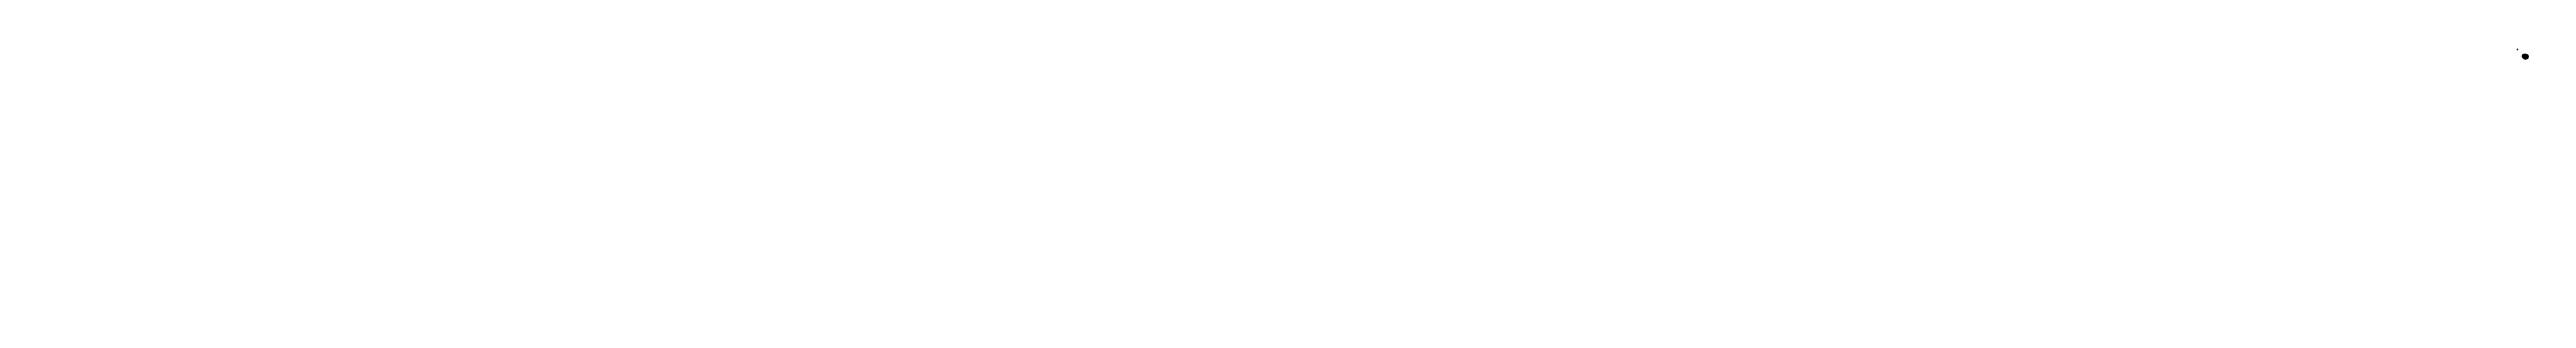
# Model space of a CAD drawing. Header units: feet. Extents: x 0 to 2699894, y 0 to 272402.
import ezdxf
from ezdxf import colors
from ezdxf.entities.mleader import LeaderData, LeaderLine
from ezdxf.enums import TextEntityAlignment as Align
from ezdxf.math import Vec2, Vec3

# ---------------------------------------------------------------- set-up
doc = ezdxf.new("R2010")
doc.units = ezdxf.units.FT
doc.header["$MEASUREMENT"] = 0
for name, color, linetype, lineweight in [('C-NOTES-WATER', 255, 'Continuous', 30), ('C-WATR-FITT', 5, 'Continuous', 40), ('C-WATR-PIPE', 5, 'Continuous', 70), ('C-WATR-TEXT', 7, 'Continuous', 40), ('C-WATR-VALV', 5, 'Continuous', 70)]:
    doc.layers.add(name, color=color, linetype=linetype, lineweight=lineweight)
doc.layers.add('V-NODE-WATR', color=5, linetype='Continuous')
doc.styles.add('EXISTING', font='simplex.shx', dxfattribs={"oblique": 15, "height": 2.8})
doc.styles.add('PROPOSED PLAN', font='arialbd.ttf', dxfattribs={"height": 2.8})
doc.styles.add('PWD Proposed', font='ariblk.ttf')
doc.styles.add('PWD-Prop', font='ariblk.ttf', dxfattribs={"height": 0.14})
doc.styles.get("Standard").update_dxf_attribs({"font": 'simplex.shx'})
doc.styles.add('Standard_SL', font='romans.shx', dxfattribs={"oblique": 20})
doc.dimstyles.new('PWD Proposed', dxfattribs={"dimtxt": 2.8, "dimasz": 3, "dimexe": 0.18, "dimexo": 0.0625, "dimgap": 1, "dimtad": 0, "dimdec": 0, "dimlfac": 12, "dimzin": 1, "dimdsep": 46, "dimlunit": 4, "dimtxsty": 'PROPOSED PLAN', "dimcen": 0, "dimse1": 1, "dimse2": 1, "dimclrd": 256, "dimclrt": 3, "dimadec": 1, "dimazin": 0, "dimtfac": 1, "dimtdec": 0, "dimtofl": 0, "dimtmove": 0, "dimatfit": 1, "dimfxl": 0.18, "dimfrac": 2, "dimtolj": 1, "dimtzin": 0, "dimlwd": -1, "dimarcsym": 0})
doc.dimstyles.new('Section - Existing', dxfattribs={"dimtxt": 0.12, "dimasz": 0.12, "dimexe": 0.1, "dimexo": 0.08, "dimgap": 0.015, "dimtad": 1, "dimdec": 0, "dimlfac": 12, "dimzin": 7, "dimdsep": 46, "dimlunit": 4, "dimtxsty": 'Standard_SL', "dimcen": 0.09, "dimclrd": 256, "dimclre": 256, "dimclrt": 256, "dimaunit": 1, "dimadec": 0, "dimazin": 0, "dimtfac": 1.5, "dimtdec": 0, "dimtix": 1, "dimtofl": 0, "dimtmove": 2, "dimatfit": 3, "dimfxl": 1, "dimtolj": 1, "dimtzin": 7, "dimlwd": -1, "dimarcsym": 0})

# ---------------------------------------------------------------- blocks, each defined once
blk = doc.blocks.new('CROSS')
for p, q in [((35230, -19656), (35230, -19658)), ((35230, -19656), (35230, -19658)), ((35230, -19657), (35233, -19657)), ((35233, -19657), (35230, -19657)), ((35233, -19656), (35231, -19656)), ((35231, -19659), (35233, -19659)), ((35232, -19657), (35232, -19656)), ((35232, -19657), (35232, -19659)), ((35233, -19656), (35233, -19658)), ((35233, -19658), (35233, -19656))]:
    blk.add_line(p, q)
blk = doc.blocks.new('Electrolysis Test Station')
at = {"layer": 'V-NODE-WATR', "lineweight": 25}
blk.add_circle((2650, 7102), 1, dxfattribs=at)
at = {"layer": 'V-NODE-WATR', "lineweight": 25, "style": 'EXISTING', "oblique": 15}
blk.add_text('T', height=1.2, dxfattribs=at).set_placement((2649, 7102), align=Align.CENTER)
blk = doc.blocks.new('*D158')
at = {"layer": 'C-WATR-TEXT', "linetype": 'Continuous', "transparency": 16777216}
for p, q in [((2699875, 264429), (2699875, 264426)), ((2699878, 264450), (2699879, 264456))]:
    blk.add_line(p, q, dxfattribs=at)
at = {"layer": 'C-WATR-TEXT', "transparency": 16777216}
for points in [[(2699875, 264429), (2699876, 264429), (2699876, 264432)], [(2699878, 264450), (2699879, 264450), (2699878, 264447)]]:
    blk.add_solid(points, dxfattribs=at)
at = {"layer": 'C-WATR-TEXT', "color": 3, "transparency": 16777216, "insert": (2699880, 264462), "char_height": 2.8, "attachment_point": 5, "rotation": 82.17054, "style": 'PROPOSED PLAN'}
blk.add_mtext('\\A1;15\'-0"', dxfattribs=at)
blk = doc.blocks.new('*D139')
at = {"layer": 'C-WATR-TEXT', "linetype": 'Continuous', "transparency": 16777216}
for p, q in [((2699473, 264484), (2699473, 264481)), ((2699476, 264505), (2699478, 264514))]:
    blk.add_line(p, q, dxfattribs=at)
at = {"layer": 'C-WATR-TEXT', "transparency": 16777216}
for points in [[(2699473, 264484), (2699474, 264484), (2699474, 264487)], [(2699476, 264505), (2699477, 264505), (2699476, 264502)]]:
    blk.add_solid(points, dxfattribs=at)
at = {"layer": 'C-WATR-TEXT', "color": 3, "transparency": 16777216, "insert": (2699478, 264520), "char_height": 2.8, "attachment_point": 5, "rotation": 82.17054, "style": 'PROPOSED PLAN'}
blk.add_mtext('\\A1;15\'-0"', dxfattribs=at)
blk = doc.blocks.new('*D140')
at = {"layer": 'C-WATR-TEXT', "linetype": 'Continuous', "transparency": 16777216}
for p, q in [((2699436, 264490), (2699435, 264487)), ((2699439, 264510), (2699440, 264520))]:
    blk.add_line(p, q, dxfattribs=at)
at = {"layer": 'C-WATR-TEXT', "transparency": 16777216}
for points in [[(2699435, 264490), (2699436, 264490), (2699436, 264493)], [(2699438, 264511), (2699439, 264510), (2699438, 264508)]]:
    blk.add_solid(points, dxfattribs=at)
at = {"layer": 'C-WATR-TEXT', "color": 3, "transparency": 16777216, "insert": (2699441, 264526), "char_height": 2.8, "attachment_point": 5, "rotation": 82.170652, "style": 'PROPOSED PLAN'}
blk.add_mtext('\\A1;15\'-0"', dxfattribs=at)
blk = doc.blocks.new('Vertical Bends')
for p, q in [((0, 1), (0, -1)), ((1, 1), (1, -1)), ((2, 1), (2, -1)), ((3, 1), (3, -1))]:
    blk.add_line(p, q)
blk = doc.blocks.new('45 BEND')
for p, q in [((35232, -19683), (35231, -19682)), ((35233, -19683), (35233, -19681))]:
    blk.add_line(p, q)
at = {"flags": 128}
blk.add_lwpolyline([(35231, -19682), (35232, -19682), (35233, -19682)], dxfattribs=at)
blk = doc.blocks.new('SLEEVE')
for p, q in [((35233, -19721), (35231, -19721)), ((35233, -19723), (35231, -19723))]:
    blk.add_line(p, q)
blk = doc.blocks.new('*D141')
at = {"layer": 'C-WATR-TEXT', "linetype": 'Continuous', "transparency": 16777216}
for p, q in [((2699848, 264483), (2699846, 264484)), ((2699873, 264480), (2699883, 264479))]:
    blk.add_line(p, q, dxfattribs=at)
at = {"layer": 'C-WATR-TEXT', "color": 0, "lineweight": -2, "transparency": 16777216}
blk.add_line((2699850, 264469), (2699852, 264484), dxfattribs=at)
at = {"layer": 'C-WATR-TEXT', "transparency": 16777216}
for points in [[(2699849, 264484), (2699848, 264483), (2699851, 264483)], [(2699873, 264481), (2699872, 264480), (2699870, 264480)]]:
    blk.add_solid(points, dxfattribs=at)
at = {"layer": 'C-WATR-TEXT', "color": 3, "transparency": 16777216, "insert": (2699889, 264478), "char_height": 2.8, "attachment_point": 5, "rotation": 352.121905, "style": 'PROPOSED PLAN'}
blk.add_mtext('\\A1;18\'-0"', dxfattribs=at)
blk = doc.blocks.new('REDUCER')
at = {"lineweight": 50}
h = blk.add_hatch(color=256, dxfattribs=at)
h.dxf.hatch_style = 1
h.paths.add_polyline_path([(35233, -19714), (35231, -19715), (35231, -19713)])
at = {"lineweight": 50, "flags": 128}
blk.add_lwpolyline([(35233, -19714), (35231, -19715), (35231, -19713)], close=True, dxfattribs=at)
blk = doc.blocks.new('*D134')
at = {"layer": 'C-WATR-TEXT', "linetype": 'Continuous', "transparency": 16777216}
for p, q in [((2699629, 264511), (2699626, 264511)), ((2699646, 264508), (2699656, 264507))]:
    blk.add_line(p, q, dxfattribs=at)
at = {"layer": 'C-WATR-TEXT', "color": 0, "lineweight": -2, "transparency": 16777216}
blk.add_line((2699631, 264502), (2699632, 264510), dxfattribs=at)
at = {"layer": 'C-WATR-TEXT', "transparency": 16777216}
for points in [[(2699629, 264511), (2699629, 264510), (2699632, 264510)], [(2699646, 264509), (2699646, 264508), (2699643, 264509)]]:
    blk.add_solid(points, dxfattribs=at)
at = {"layer": 'C-WATR-TEXT', "color": 3, "transparency": 16777216, "insert": (2699662, 264506), "char_height": 2.8, "attachment_point": 5, "rotation": 352.096044, "style": 'PROPOSED PLAN'}
blk.add_mtext('\\A1;10\'-6"', dxfattribs=at)
blk = doc.blocks.new('TEE')
for p, q in [((35230, -19664), (35230, -19666)), ((35230, -19664), (35230, -19666)), ((35230, -19665), (35233, -19665)), ((35231, -19667), (35233, -19667)), ((35232, -19665), (35232, -19667)), ((35233, -19664), (35233, -19666))]:
    blk.add_line(p, q)
blk = doc.blocks.new('HYDRANT')
h = blk.add_hatch(color=256)
h.dxf.hatch_style = 1
h.paths.add_polyline_path([(35226, -19641, 1), (35225, -19641, 1)])
blk.add_circle((35225, -19641), 0.5)
blk = doc.blocks.new('*D135')
at = {"layer": 'C-WATR-TEXT', "linetype": 'Continuous', "transparency": 16777216}
for p, q in [((2699396, 264547), (2699393, 264547)), ((2699417, 264544), (2699426, 264543))]:
    blk.add_line(p, q, dxfattribs=at)
at = {"layer": 'C-WATR-TEXT', "color": 0, "lineweight": -2, "transparency": 16777216}
blk.add_line((2699397, 264535), (2699399, 264547), dxfattribs=at)
at = {"layer": 'C-WATR-TEXT', "transparency": 16777216}
for points in [[(2699396, 264547), (2699395, 264546), (2699399, 264546)], [(2699417, 264544), (2699417, 264543), (2699414, 264544)]]:
    blk.add_solid(points, dxfattribs=at)
at = {"layer": 'C-WATR-TEXT', "color": 3, "transparency": 16777216, "insert": (2699432, 264542), "char_height": 2.8, "attachment_point": 5, "rotation": 352.414302, "style": 'PROPOSED PLAN'}
blk.add_mtext('\\A1;15\'-0"', dxfattribs=at)
blk = doc.blocks.new('*D159')
at = {"layer": 'C-WATR-TEXT', "linetype": 'Continuous', "transparency": 16777216}
for p, q in [((2699383, 264451), (2699380, 264452)), ((2699404, 264449), (2699412, 264447))]:
    blk.add_line(p, q, dxfattribs=at)
at = {"layer": 'C-WATR-TEXT', "color": 0, "lineweight": -2, "transparency": 16777216}
blk.add_line((2699386, 264457), (2699386, 264450), dxfattribs=at)
at = {"layer": 'C-WATR-TEXT', "transparency": 16777216}
for points in [[(2699383, 264452), (2699383, 264451), (2699386, 264451)], [(2699404, 264449), (2699404, 264448), (2699401, 264449)]]:
    blk.add_solid(points, dxfattribs=at)
at = {"layer": 'C-WATR-TEXT', "color": 3, "transparency": 16777216, "insert": (2699418, 264446), "char_height": 2.8, "attachment_point": 5, "rotation": 352.12887, "style": 'PROPOSED PLAN'}
blk.add_mtext('\\A1;15\'-0"', dxfattribs=at)
blk = doc.blocks.new('*D136')
at = {"layer": 'C-WATR-TEXT', "linetype": 'Continuous', "transparency": 16777216}
for p, q in [((2699225, 264519), (2699225, 264516)), ((2699228, 264539), (2699229, 264550))]:
    blk.add_line(p, q, dxfattribs=at)
at = {"layer": 'C-WATR-TEXT', "transparency": 16777216}
for points in [[(2699225, 264519), (2699226, 264519), (2699226, 264522)], [(2699228, 264539), (2699229, 264539), (2699228, 264536)]]:
    blk.add_solid(points, dxfattribs=at)
at = {"layer": 'C-WATR-TEXT', "color": 3, "transparency": 16777216, "insert": (2699230, 264556), "char_height": 2.8, "attachment_point": 5, "rotation": 82.170992, "style": 'PROPOSED PLAN'}
blk.add_mtext('\\A1;15\'-0"', dxfattribs=at)
blk = doc.blocks.new('E_Bd_22_')
at = {"linetype": 'Continuous'}
for p, q in [((0, 0), (-1, 0)), ((0, 1), (0, 0)), ((0, 0), (0, 0)), ((0, 0), (0, 0)), ((0, 0), (0, 0))]:
    blk.add_line(p, q, dxfattribs=at)
blk = doc.blocks.new('*D137')
at = {"layer": 'C-WATR-TEXT', "linetype": 'Continuous', "transparency": 16777216}
for p, q in [((2699047, 264542), (2699046, 264539)), ((2699050, 264564), (2699051, 264574))]:
    blk.add_line(p, q, dxfattribs=at)
at = {"layer": 'C-WATR-TEXT', "transparency": 16777216}
for points in [[(2699046, 264542), (2699047, 264542), (2699047, 264545)], [(2699049, 264564), (2699050, 264564), (2699049, 264561)]]:
    blk.add_solid(points, dxfattribs=at)
at = {"layer": 'C-WATR-TEXT', "color": 3, "transparency": 16777216, "insert": (2699052, 264580), "char_height": 2.8, "attachment_point": 5, "rotation": 82.177805, "style": 'PROPOSED PLAN'}
blk.add_mtext('\\A1;16\'-6"', dxfattribs=at)
blk = doc.blocks.new('*D138')
at = {"layer": 'C-WATR-TEXT', "linetype": 'Continuous', "transparency": 16777216}
for p, q in [((2698987, 264550), (2698986, 264547)), ((2698990, 264572), (2698991, 264583))]:
    blk.add_line(p, q, dxfattribs=at)
at = {"layer": 'C-WATR-TEXT', "transparency": 16777216}
for points in [[(2698986, 264550), (2698987, 264550), (2698987, 264553)], [(2698989, 264572), (2698990, 264572), (2698990, 264569)]]:
    blk.add_solid(points, dxfattribs=at)
at = {"layer": 'C-WATR-TEXT', "color": 3, "transparency": 16777216, "insert": (2698992, 264589), "char_height": 2.8, "attachment_point": 5, "rotation": 82.178175, "style": 'PROPOSED PLAN'}
blk.add_mtext('\\A1;16\'-6"', dxfattribs=at)
blk = doc.blocks.new('*D160')
at = {"layer": 'C-WATR-TEXT', "linetype": 'Continuous', "transparency": 16777216}
for p, q in [((2699159, 264574), (2699144, 264576)), ((2699174, 264572), (2699177, 264571))]:
    blk.add_line(p, q, dxfattribs=at)
at = {"layer": 'C-WATR-TEXT', "color": 0, "lineweight": -2, "transparency": 16777216}
blk.add_line((2699171, 264569), (2699172, 264573), dxfattribs=at)
at = {"layer": 'C-WATR-TEXT', "transparency": 16777216}
for points in [[(2699159, 264574), (2699158, 264573), (2699162, 264573)], [(2699174, 264572), (2699174, 264571), (2699171, 264572)]]:
    blk.add_solid(points, dxfattribs=at)
at = {"layer": 'C-WATR-TEXT', "color": 3, "transparency": 16777216, "insert": (2699138, 264577), "char_height": 2.8, "attachment_point": 5, "rotation": 351.823892, "style": 'PROPOSED PLAN'}
blk.add_mtext('\\A1;10\'-0"', dxfattribs=at)
blk = doc.blocks.new('*D116')
at = {"layer": 'C-WATR-TEXT', "linetype": 'Continuous', "transparency": 16777216}
for p, q in [((2699163, 264494), (2699160, 264494)), ((2699179, 264491), (2699188, 264490))]:
    blk.add_line(p, q, dxfattribs=at)
at = {"layer": 'C-WATR-TEXT', "transparency": 16777216}
for points in [[(2699163, 264494), (2699163, 264493), (2699166, 264493)], [(2699180, 264492), (2699179, 264491), (2699176, 264492)]]:
    blk.add_solid(points, dxfattribs=at)
at = {"layer": 'C-WATR-TEXT', "color": 3, "transparency": 16777216, "insert": (2699194, 264489), "char_height": 2.8, "attachment_point": 5, "rotation": 352.030895, "style": 'PROPOSED PLAN'}
blk.add_mtext('\\A1;11\'-0"', dxfattribs=at)
blk = doc.blocks.new('*D117')
at = {"layer": 'C-WATR-TEXT', "linetype": 'Continuous', "transparency": 16777216}
for p, q in [((2698880, 264564), (2698879, 264561)), ((2698883, 264587), (2698884, 264597))]:
    blk.add_line(p, q, dxfattribs=at)
at = {"layer": 'C-WATR-TEXT', "transparency": 16777216}
for points in [[(2698879, 264564), (2698880, 264564), (2698880, 264567)], [(2698882, 264587), (2698883, 264587), (2698882, 264584)]]:
    blk.add_solid(points, dxfattribs=at)
at = {"layer": 'C-WATR-TEXT', "color": 3, "transparency": 16777216, "insert": (2698885, 264603), "char_height": 2.8, "attachment_point": 5, "rotation": 82.178365, "style": 'PROPOSED PLAN'}
blk.add_mtext('\\A1;16\'-6"', dxfattribs=at)
blk = doc.blocks.new('*D118')
at = {"layer": 'C-WATR-TEXT', "linetype": 'Continuous', "transparency": 16777216}
for p, q in [((2698793, 264558), (2698792, 264547)), ((2698796, 264577), (2698796, 264580))]:
    blk.add_line(p, q, dxfattribs=at)
at = {"layer": 'C-WATR-TEXT', "transparency": 16777216}
for points in [[(2698793, 264559), (2698794, 264558), (2698794, 264561)], [(2698795, 264577), (2698796, 264577), (2698796, 264574)]]:
    blk.add_solid(points, dxfattribs=at)
at = {"layer": 'C-WATR-TEXT', "color": 3, "transparency": 16777216, "insert": (2698791, 264541), "char_height": 2.8, "attachment_point": 5, "rotation": 82.184337, "style": 'PROPOSED PLAN'}
blk.add_mtext('\\A1;12\'-6"', dxfattribs=at)
blk = doc.blocks.new('*D161')
at = {"layer": 'C-WATR-TEXT', "color": 0, "lineweight": -2, "transparency": 16777216}
blk.add_line((2698573, 264597), (2698581, 264596), dxfattribs=at)
at = {"layer": 'C-WATR-TEXT', "linetype": 'Continuous', "transparency": 16777216}
for p, q in [((2698580, 264578), (2698579, 264567)), ((2698580, 264599), (2698580, 264602))]:
    blk.add_line(p, q, dxfattribs=at)
at = {"layer": 'C-WATR-TEXT', "transparency": 16777216}
for points in [[(2698579, 264578), (2698580, 264578), (2698580, 264581)], [(2698580, 264599), (2698581, 264599), (2698580, 264596)]]:
    blk.add_solid(points, dxfattribs=at)
at = {"layer": 'C-WATR-TEXT', "color": 3, "transparency": 16777216, "insert": (2698579, 264561), "char_height": 2.8, "attachment_point": 5, "rotation": 88.159624, "style": 'PROPOSED PLAN'}
blk.add_mtext('\\A1;15\'-6"', dxfattribs=at)
blk = doc.blocks.new('*D119')
at = {"layer": 'C-WATR-TEXT', "linetype": 'Continuous', "transparency": 16777216}
for p, q in [((2698341, 264586), (2698341, 264574)), ((2698342, 264607), (2698342, 264610))]:
    blk.add_line(p, q, dxfattribs=at)
at = {"layer": 'C-WATR-TEXT', "transparency": 16777216}
for points in [[(2698341, 264607), (2698342, 264607), (2698342, 264604)], [(2698341, 264586), (2698342, 264586), (2698341, 264589)]]:
    blk.add_solid(points, dxfattribs=at)
at = {"layer": 'C-WATR-TEXT', "color": 3, "transparency": 16777216, "insert": (2698341, 264568), "char_height": 2.8, "attachment_point": 5, "rotation": 88.011085, "style": 'PROPOSED PLAN'}
blk.add_mtext('\\A1;15\'-6"', dxfattribs=at)
blk = doc.blocks.new('*D125')
at = {"layer": 'C-WATR-TEXT', "linetype": 'Continuous', "transparency": 16777216}
for p, q in [((2698198, 264591), (2698198, 264579)), ((2698199, 264612), (2698199, 264615))]:
    blk.add_line(p, q, dxfattribs=at)
at = {"layer": 'C-WATR-TEXT', "transparency": 16777216}
for points in [[(2698198, 264591), (2698199, 264591), (2698199, 264594)], [(2698199, 264612), (2698200, 264612), (2698199, 264609)]]:
    blk.add_solid(points, dxfattribs=at)
at = {"layer": 'C-WATR-TEXT', "color": 3, "transparency": 16777216, "insert": (2698198, 264573), "char_height": 2.8, "attachment_point": 5, "rotation": 88.008548, "style": 'PROPOSED PLAN'}
blk.add_mtext('\\A1;15\'-0"', dxfattribs=at)
blk = doc.blocks.new('*D126')
at = {"layer": 'C-WATR-TEXT', "linetype": 'Continuous', "transparency": 16777216}
for p, q in [((2698242, 264630), (2698243, 264641)), ((2698242, 264609), (2698242, 264606))]:
    blk.add_line(p, q, dxfattribs=at)
at = {"layer": 'C-WATR-TEXT', "transparency": 16777216}
for points in [[(2698241, 264609), (2698242, 264609), (2698242, 264612)], [(2698242, 264630), (2698243, 264630), (2698242, 264627)]]:
    blk.add_solid(points, dxfattribs=at)
at = {"layer": 'C-WATR-TEXT', "color": 3, "transparency": 16777216, "insert": (2698243, 264647), "char_height": 2.8, "attachment_point": 5, "rotation": 88.02914, "style": 'PROPOSED PLAN'}
blk.add_mtext('\\A1;15\'-0"', dxfattribs=at)
blk = doc.blocks.new('*D127')
at = {"layer": 'C-WATR-TEXT', "linetype": 'Continuous', "transparency": 16777216}
for p, q in [((2698120, 264594), (2698119, 264578)), ((2698120, 264615), (2698120, 264618))]:
    blk.add_line(p, q, dxfattribs=at)
at = {"layer": 'C-WATR-TEXT', "transparency": 16777216}
for points in [[(2698119, 264594), (2698120, 264594), (2698120, 264597)], [(2698120, 264615), (2698121, 264615), (2698120, 264612)]]:
    blk.add_solid(points, dxfattribs=at)
at = {"layer": 'C-WATR-TEXT', "color": 3, "transparency": 16777216, "insert": (2698119, 264572), "char_height": 2.8, "attachment_point": 5, "rotation": 88.008548, "style": 'PROPOSED PLAN'}
blk.add_mtext('\\A1;15\'-0"', dxfattribs=at)
blk = doc.blocks.new('*D128')
at = {"layer": 'C-WATR-TEXT', "linetype": 'Continuous', "transparency": 16777216}
for p, q in [((2697936, 264600), (2697936, 264589)), ((2697937, 264621), (2697937, 264624))]:
    blk.add_line(p, q, dxfattribs=at)
at = {"layer": 'C-WATR-TEXT', "transparency": 16777216}
for points in [[(2697936, 264621), (2697937, 264621), (2697937, 264618)], [(2697936, 264600), (2697937, 264600), (2697936, 264603)]]:
    blk.add_solid(points, dxfattribs=at)
at = {"layer": 'C-WATR-TEXT', "color": 3, "transparency": 16777216, "insert": (2697935, 264582), "char_height": 2.8, "attachment_point": 5, "rotation": 87.940281, "style": 'PROPOSED PLAN'}
blk.add_mtext('\\A1;15\'-0"', dxfattribs=at)
blk = doc.blocks.new('*D129')
at = {"layer": 'C-WATR-TEXT', "linetype": 'Continuous', "transparency": 16777216}
for p, q in [((2697857, 264603), (2697857, 264591)), ((2697858, 264624), (2697858, 264627))]:
    blk.add_line(p, q, dxfattribs=at)
at = {"layer": 'C-WATR-TEXT', "transparency": 16777216}
for points in [[(2697857, 264624), (2697858, 264624), (2697858, 264621)], [(2697857, 264603), (2697858, 264603), (2697857, 264606)]]:
    blk.add_solid(points, dxfattribs=at)
at = {"layer": 'C-WATR-TEXT', "color": 3, "transparency": 16777216, "insert": (2697856, 264585), "char_height": 2.8, "attachment_point": 5, "rotation": 87.976989, "style": 'PROPOSED PLAN'}
blk.add_mtext('\\A1;15\'-0"', dxfattribs=at)
blk = doc.blocks.new('*D130')
at = {"layer": 'C-WATR-TEXT', "linetype": 'Continuous', "transparency": 16777216}
for p, q in [((2698941, 264524), (2698938, 264525)), ((2698958, 264522), (2698969, 264521))]:
    blk.add_line(p, q, dxfattribs=at)
at = {"layer": 'C-WATR-TEXT', "transparency": 16777216}
for points in [[(2698941, 264525), (2698941, 264524), (2698944, 264524)], [(2698958, 264523), (2698958, 264522), (2698955, 264523)]]:
    blk.add_solid(points, dxfattribs=at)
at = {"layer": 'C-WATR-TEXT', "color": 3, "transparency": 16777216, "insert": (2698975, 264520), "char_height": 2.8, "attachment_point": 5, "rotation": 352.509798, "style": 'PROPOSED PLAN'}
blk.add_mtext('\\A1;11\'-0"', dxfattribs=at)
blk = doc.blocks.new('*D131')
at = {"layer": 'C-WATR-TEXT', "linetype": 'Continuous', "transparency": 16777216}
for p, q in [((2698951, 264592), (2698948, 264593)), ((2698968, 264590), (2698977, 264589))]:
    blk.add_line(p, q, dxfattribs=at)
at = {"layer": 'C-WATR-TEXT', "transparency": 16777216}
for points in [[(2698951, 264593), (2698951, 264592), (2698954, 264592)], [(2698968, 264591), (2698968, 264590), (2698965, 264590)]]:
    blk.add_solid(points, dxfattribs=at)
at = {"layer": 'C-WATR-TEXT', "color": 3, "transparency": 16777216, "insert": (2698983, 264588), "char_height": 2.8, "attachment_point": 5, "rotation": 352.509795, "style": 'PROPOSED PLAN'}
blk.add_mtext('\\A1;11\'-0"', dxfattribs=at)
blk = doc.blocks.new('*D132')
at = {"layer": 'C-WATR-TEXT', "linetype": 'Continuous', "transparency": 16777216}
for p, q in [((2698703, 264546), (2698693, 264547)), ((2698720, 264544), (2698723, 264543))]:
    blk.add_line(p, q, dxfattribs=at)
at = {"layer": 'C-WATR-TEXT', "transparency": 16777216}
for points in [[(2698704, 264547), (2698703, 264546), (2698706, 264546)], [(2698720, 264544), (2698719, 264543), (2698717, 264544)]]:
    blk.add_solid(points, dxfattribs=at)
at = {"layer": 'C-WATR-TEXT', "color": 3, "transparency": 16777216, "insert": (2698687, 264548), "char_height": 2.8, "attachment_point": 5, "rotation": 352.157566, "style": 'PROPOSED PLAN'}
blk.add_mtext('\\A1;10\'-3"', dxfattribs=at)
blk = doc.blocks.new('*D163')
at = {"layer": 'C-WATR-TEXT', "linetype": 'Continuous', "transparency": 16777216}
for p, q in [((2698699, 264516), (2698689, 264517)), ((2698715, 264514), (2698718, 264513))]:
    blk.add_line(p, q, dxfattribs=at)
at = {"layer": 'C-WATR-TEXT', "transparency": 16777216}
for points in [[(2698699, 264517), (2698699, 264516), (2698702, 264516)], [(2698715, 264514), (2698715, 264513), (2698712, 264514)]]:
    blk.add_solid(points, dxfattribs=at)
at = {"layer": 'C-WATR-TEXT', "color": 3, "transparency": 16777216, "insert": (2698683, 264518), "char_height": 2.8, "attachment_point": 5, "rotation": 172.157566, "style": 'PROPOSED PLAN'}
blk.add_mtext('\\A1;10\'-3"', dxfattribs=at)
blk = doc.blocks.new('*D133')
at = {"layer": 'C-WATR-TEXT', "linetype": 'Continuous', "transparency": 16777216}
for p, q in [((2698703, 264546), (2698693, 264548)), ((2698720, 264544), (2698723, 264544))]:
    blk.add_line(p, q, dxfattribs=at)
at = {"layer": 'C-WATR-TEXT', "transparency": 16777216}
for points in [[(2698704, 264547), (2698703, 264546), (2698706, 264546)], [(2698720, 264544), (2698720, 264543), (2698717, 264544)]]:
    blk.add_solid(points, dxfattribs=at)
at = {"layer": 'C-WATR-TEXT', "color": 3, "transparency": 16777216, "insert": (2698687, 264548), "char_height": 2.8, "attachment_point": 5, "rotation": 352.157566, "style": 'PROPOSED PLAN'}
blk.add_mtext('\\A1;10\'-3"', dxfattribs=at)
blk = doc.blocks.new('*D165')
at = {"layer": 'C-WATR-TEXT', "linetype": 'Continuous', "transparency": 16777216}
for p, q in [((2698723, 264684), (2698712, 264686)), ((2698738, 264682), (2698741, 264682))]:
    blk.add_line(p, q, dxfattribs=at)
at = {"layer": 'C-WATR-TEXT', "transparency": 16777216}
for points in [[(2698723, 264685), (2698722, 264684), (2698726, 264684)], [(2698738, 264682), (2698738, 264682), (2698735, 264682)]]:
    blk.add_solid(points, dxfattribs=at)
at = {"layer": 'C-WATR-TEXT', "color": 3, "transparency": 16777216, "insert": (2698706, 264686), "char_height": 2.8, "attachment_point": 5, "rotation": 172.159956, "style": 'PROPOSED PLAN'}
blk.add_mtext('\\A1;10\'-0"', dxfattribs=at)
blk = doc.blocks.new('*D120')
at = {"layer": 'C-WATR-TEXT', "linetype": 'Continuous', "transparency": 16777216}
for p, q in [((2698781, 265106), (2698771, 265107)), ((2698797, 265104), (2698800, 265103))]:
    blk.add_line(p, q, dxfattribs=at)
at = {"layer": 'C-WATR-TEXT', "transparency": 16777216}
for points in [[(2698781, 265106), (2698781, 265105), (2698784, 265105)], [(2698797, 265104), (2698797, 265103), (2698794, 265104)]]:
    blk.add_solid(points, dxfattribs=at)
at = {"layer": 'C-WATR-TEXT', "color": 3, "transparency": 16777216, "insert": (2698765, 265108), "char_height": 2.8, "attachment_point": 5, "rotation": 172.159956, "style": 'PROPOSED PLAN'}
blk.add_mtext('\\A1;10\'-0"', dxfattribs=at)
blk = doc.blocks.new('*D121')
at = {"layer": 'C-WATR-TEXT', "lineweight": -2, "transparency": 16777216}
for p, q in [((2699784, 264714), (2699785, 264721)), ((2699799, 264716), (2699800, 264719))]:
    blk.add_line(p, q, dxfattribs=at)
at = {"layer": 'C-WATR-TEXT', "transparency": 16777216}
blk.add_line((2699785, 264721), (2699799, 264719), dxfattribs=at)
for points in [[(2699785, 264720), (2699785, 264721), (2699785, 264721)], [(2699799, 264719), (2699799, 264719), (2699800, 264719)]]:
    blk.add_solid(points, dxfattribs=at)
at = {"layer": 'C-WATR-TEXT', "transparency": 16777216, "insert": (2699792, 264720), "char_height": 0.56, "attachment_point": 5, "rotation": 352.17054, "style": 'PWD Proposed'}
blk.add_mtext('\\A1;15\'-0"', dxfattribs=at)
blk = doc.blocks.new('*D122')
at = {"layer": 'C-WATR-TEXT', "lineweight": -2, "transparency": 16777216}
for p, q in [((2699208, 264797), (2699208, 264800)), ((2699222, 264791), (2699223, 264798))]:
    blk.add_line(p, q, dxfattribs=at)
at = {"layer": 'C-WATR-TEXT', "transparency": 16777216}
blk.add_line((2699209, 264800), (2699222, 264798), dxfattribs=at)
for points in [[(2699209, 264800), (2699209, 264800), (2699208, 264800)], [(2699222, 264798), (2699222, 264798), (2699223, 264798)]]:
    blk.add_solid(points, dxfattribs=at)
at = {"layer": 'C-WATR-TEXT', "transparency": 16777216, "insert": (2699215, 264800), "char_height": 0.56, "attachment_point": 5, "rotation": 352.17054, "style": 'PWD Proposed'}
blk.add_mtext('\\A1;15\'-0"', dxfattribs=at)
blk = doc.blocks.new('*D123')
at = {"layer": 'C-WATR-TEXT', "lineweight": -2, "transparency": 16777216}
for p, q in [((2698939, 264834), (2698940, 264842)), ((2698955, 264828), (2698957, 264840))]:
    blk.add_line(p, q, dxfattribs=at)
at = {"layer": 'C-WATR-TEXT', "transparency": 16777216}
blk.add_line((2698941, 264841), (2698956, 264839), dxfattribs=at)
for points in [[(2698941, 264841), (2698941, 264842), (2698940, 264842)], [(2698956, 264839), (2698956, 264839), (2698957, 264839)]]:
    blk.add_solid(points, dxfattribs=at)
at = {"layer": 'C-WATR-TEXT', "transparency": 16777216, "insert": (2698949, 264841), "char_height": 0.56, "attachment_point": 5, "rotation": 352.17054, "style": 'PWD Proposed'}
blk.add_mtext('\\A1;16\'-6"', dxfattribs=at)
blk = doc.blocks.new('*D124')
at = {"layer": 'C-WATR-TEXT', "lineweight": -2, "transparency": 16777216}
for p, q in [((2698358, 264787), (2698359, 264795)), ((2698372, 264781), (2698374, 264793))]:
    blk.add_line(p, q, dxfattribs=at)
at = {"layer": 'C-WATR-TEXT', "transparency": 16777216}
blk.add_line((2698360, 264795), (2698374, 264793), dxfattribs=at)
for points in [[(2698360, 264795), (2698360, 264795), (2698359, 264795)], [(2698374, 264793), (2698374, 264793), (2698374, 264793)]]:
    blk.add_solid(points, dxfattribs=at)
at = {"layer": 'C-WATR-TEXT', "transparency": 16777216, "insert": (2698367, 264794), "char_height": 0.56, "attachment_point": 5, "rotation": 352.17054, "style": 'PWD Proposed'}
blk.add_mtext('\\A1;15\'-0"', dxfattribs=at)
blk = doc.blocks.new('*D111')
at = {"layer": 'C-WATR-TEXT', "lineweight": -2, "transparency": 16777216}
for p, q in [((2697834, 264834), (2697836, 264845)), ((2697849, 264836), (2697850, 264843))]:
    blk.add_line(p, q, dxfattribs=at)
at = {"layer": 'C-WATR-TEXT', "transparency": 16777216}
blk.add_line((2697836, 264845), (2697850, 264843), dxfattribs=at)
for points in [[(2697836, 264845), (2697836, 264845), (2697836, 264845)], [(2697850, 264843), (2697850, 264843), (2697850, 264843)]]:
    blk.add_solid(points, dxfattribs=at)
at = {"layer": 'C-WATR-TEXT', "transparency": 16777216, "insert": (2697844, 264844), "char_height": 0.56, "attachment_point": 5, "rotation": 352.17054, "style": 'PWD Proposed'}
blk.add_mtext('\\A1;15\'-0"', dxfattribs=at)
blk = doc.blocks.new('*D112')
at = {"layer": 'C-WATR-TEXT', "lineweight": -2, "transparency": 16777216}
for p, q in [((2698481, 264336), (2698482, 264341)), ((2698491, 264331), (2698492, 264340))]:
    blk.add_line(p, q, dxfattribs=at)
at = {"layer": 'C-WATR-TEXT', "transparency": 16777216}
blk.add_line((2698482, 264340), (2698491, 264339), dxfattribs=at)
for points in [[(2698482, 264340), (2698482, 264341), (2698482, 264341)], [(2698491, 264339), (2698491, 264339), (2698492, 264339)]]:
    blk.add_solid(points, dxfattribs=at)
at = {"layer": 'C-WATR-TEXT', "transparency": 16777216, "insert": (2698487, 264340), "char_height": 0.56, "attachment_point": 5, "rotation": 352.153438, "style": 'PWD Proposed'}
blk.add_mtext('\\A1;10\'-3"', dxfattribs=at)
blk = doc.blocks.new('*D113')
at = {"layer": 'C-WATR-TEXT', "lineweight": -2, "transparency": 16777216}
for p, q in [((2697487, 264856), (2697488, 264862)), ((2697494, 264859), (2697495, 264861))]:
    blk.add_line(p, q, dxfattribs=at)
at = {"layer": 'C-WATR-TEXT', "transparency": 16777216}
blk.add_line((2697488, 264862), (2697494, 264861), dxfattribs=at)
for points in [[(2697488, 264861), (2697488, 264862), (2697488, 264862)], [(2697494, 264861), (2697494, 264861), (2697495, 264861)]]:
    blk.add_solid(points, dxfattribs=at)
at = {"layer": 'C-WATR-TEXT', "transparency": 16777216, "insert": (2697491, 264862), "char_height": 0.56, "attachment_point": 5, "rotation": 352.17054, "style": 'PWD Proposed'}
blk.add_mtext('\\A1;7\'-0"', dxfattribs=at)
blk = doc.blocks.new('*D164')
at = {"layer": 'C-WATR-TEXT', "linetype": 'Continuous', "transparency": 16777216}
for p, q in [((2698641, 264091), (2698631, 264092)), ((2698657, 264089), (2698660, 264088))]:
    blk.add_line(p, q, dxfattribs=at)
at = {"layer": 'C-WATR-TEXT', "transparency": 16777216}
for points in [[(2698641, 264091), (2698641, 264090), (2698644, 264091)], [(2698657, 264089), (2698657, 264088), (2698654, 264089)]]:
    blk.add_solid(points, dxfattribs=at)
at = {"layer": 'C-WATR-TEXT', "color": 3, "transparency": 16777216, "insert": (2698625, 264093), "char_height": 2.8, "attachment_point": 5, "rotation": 172.461, "style": 'PROPOSED PLAN'}
blk.add_mtext('\\A1;10\'-4"', dxfattribs=at)
blk = doc.blocks.new('*D114')
at = {"layer": 'C-WATR-TEXT', "linetype": 'Continuous', "transparency": 16777216}
for p, q in [((2698506, 264645), (2698503, 264645)), ((2698527, 264642), (2698536, 264640))]:
    blk.add_line(p, q, dxfattribs=at)
at = {"layer": 'C-WATR-TEXT', "color": 0, "lineweight": -2, "transparency": 16777216}
blk.add_line((2698508, 264638), (2698509, 264644), dxfattribs=at)
at = {"layer": 'C-WATR-TEXT', "transparency": 16777216}
for points in [[(2698506, 264645), (2698506, 264644), (2698509, 264644)], [(2698527, 264642), (2698527, 264641), (2698524, 264642)]]:
    blk.add_solid(points, dxfattribs=at)
at = {"layer": 'C-WATR-TEXT', "color": 3, "transparency": 16777216, "insert": (2698542, 264640), "char_height": 2.8, "attachment_point": 5, "rotation": 352.149333, "style": 'PROPOSED PLAN'}
blk.add_mtext('\\A1;15\'-8"', dxfattribs=at)
blk = doc.blocks.new('*D115')
at = {"layer": 'C-WATR-TEXT', "linetype": 'Continuous', "transparency": 16777216}
for p, q in [((2698497, 264569), (2698494, 264570)), ((2698517, 264567), (2698528, 264565))]:
    blk.add_line(p, q, dxfattribs=at)
at = {"layer": 'C-WATR-TEXT', "transparency": 16777216}
for points in [[(2698497, 264570), (2698497, 264569), (2698500, 264569)], [(2698517, 264567), (2698517, 264566), (2698514, 264567)]]:
    blk.add_solid(points, dxfattribs=at)
at = {"layer": 'C-WATR-TEXT', "color": 3, "transparency": 16777216, "insert": (2698534, 264564), "char_height": 2.8, "attachment_point": 5, "rotation": 352.051491, "style": 'PROPOSED PLAN'}
blk.add_mtext('\\A1;13\'-5"', dxfattribs=at)
blk = doc.blocks.new('*D154')
at = {"layer": 'C-WATR-TEXT', "linetype": 'Continuous', "transparency": 16777216}
for p, q in [((2698048, 264743), (2698038, 264745)), ((2698069, 264741), (2698072, 264740))]:
    blk.add_line(p, q, dxfattribs=at)
at = {"layer": 'C-WATR-TEXT', "transparency": 16777216}
for points in [[(2698048, 264744), (2698048, 264743), (2698051, 264743)], [(2698069, 264741), (2698069, 264740), (2698066, 264741)]]:
    blk.add_solid(points, dxfattribs=at)
at = {"layer": 'C-WATR-TEXT', "color": 3, "transparency": 16777216, "insert": (2698032, 264745), "char_height": 2.8, "attachment_point": 5, "rotation": 352.834311, "style": 'PROPOSED PLAN'}
blk.add_mtext('\\A1;15\'-6"', dxfattribs=at)
blk = doc.blocks.new('*D155')
at = {"layer": 'C-WATR-TEXT', "linetype": 'Continuous', "transparency": 16777216}
for p, q in [((2698026, 264583), (2698017, 264584)), ((2698047, 264580), (2698050, 264580))]:
    blk.add_line(p, q, dxfattribs=at)
at = {"layer": 'C-WATR-TEXT', "color": 0, "lineweight": -2, "transparency": 16777216}
blk.add_line((2698029, 264584), (2698029, 264582), dxfattribs=at)
at = {"layer": 'C-WATR-TEXT', "transparency": 16777216}
for points in [[(2698026, 264583), (2698026, 264582), (2698029, 264582)], [(2698047, 264581), (2698047, 264580), (2698044, 264580)]]:
    blk.add_solid(points, dxfattribs=at)
at = {"layer": 'C-WATR-TEXT', "color": 3, "transparency": 16777216, "insert": (2698011, 264585), "char_height": 2.8, "attachment_point": 5, "rotation": 352.445897, "style": 'PROPOSED PLAN'}
blk.add_mtext('\\A1;15\'-6"', dxfattribs=at)
blk = doc.blocks.new('*D166')
at = {"layer": 'C-WATR-TEXT', "linetype": 'Continuous', "transparency": 16777216}
for p, q in [((2698793, 265195), (2698781, 265197)), ((2698809, 265193), (2698812, 265193))]:
    blk.add_line(p, q, dxfattribs=at)
at = {"layer": 'C-WATR-TEXT', "color": 0, "lineweight": -2, "transparency": 16777216}
blk.add_line((2698806, 265190), (2698806, 265194), dxfattribs=at)
at = {"layer": 'C-WATR-TEXT', "transparency": 16777216}
for points in [[(2698793, 265196), (2698793, 265195), (2698796, 265195)], [(2698809, 265194), (2698809, 265193), (2698806, 265194)]]:
    blk.add_solid(points, dxfattribs=at)
at = {"layer": 'C-WATR-TEXT', "color": 3, "transparency": 16777216, "insert": (2698775, 265198), "char_height": 2.8, "attachment_point": 5, "rotation": 172.156442, "style": 'PROPOSED PLAN'}
blk.add_mtext('\\A1;10\'-0"', dxfattribs=at)
blk = doc.blocks.new('E_Bd_11_')
at = {"linetype": 'Continuous'}
for p, q in [((0, 1), (-1, 0)), ((0, 0), (0, 0)), ((0, 0), (0, 0)), ((0, 0), (0, 0))]:
    blk.add_line(p, q, dxfattribs=at)
blk = doc.blocks.new('*D146')
at = {"layer": 'C-WATR-TEXT', "linetype": 'Continuous', "transparency": 16777216}
for p, q in [((2698716, 264636), (2698706, 264637)), ((2698732, 264633), (2698735, 264633))]:
    blk.add_line(p, q, dxfattribs=at)
at = {"layer": 'C-WATR-TEXT', "transparency": 16777216}
for points in [[(2698716, 264636), (2698716, 264635), (2698719, 264635)], [(2698732, 264634), (2698732, 264633), (2698729, 264634)]]:
    blk.add_solid(points, dxfattribs=at)
at = {"layer": 'C-WATR-TEXT', "color": 3, "transparency": 16777216, "insert": (2698700, 264638), "char_height": 2.8, "attachment_point": 5, "rotation": 352.159956, "style": 'PROPOSED PLAN'}
blk.add_mtext('\\A1;10\'-0"', dxfattribs=at)
blk = doc.blocks.new('*D147')
at = {"layer": 'C-WATR-TEXT', "linetype": 'Continuous', "transparency": 16777216}
for p, q in [((2698618, 264577), (2698618, 264565)), ((2698619, 264595), (2698619, 264598))]:
    blk.add_line(p, q, dxfattribs=at)
at = {"layer": 'C-WATR-TEXT', "transparency": 16777216}
for points in [[(2698617, 264577), (2698618, 264577), (2698618, 264580)], [(2698618, 264596), (2698619, 264595), (2698619, 264592)]]:
    blk.add_solid(points, dxfattribs=at)
at = {"layer": 'C-WATR-TEXT', "color": 3, "transparency": 16777216, "insert": (2698617, 264558), "char_height": 2.8, "attachment_point": 5, "rotation": 88.001624, "style": 'PROPOSED PLAN'}
blk.add_mtext('\\A1;12\'-10"', dxfattribs=at)
blk = doc.blocks.new('*D148')
at = {"layer": 'C-WATR-TEXT', "linetype": 'Continuous', "transparency": 16777216}
for p, q in [((2698678, 264574), (2698677, 264564)), ((2698681, 264592), (2698681, 264595))]:
    blk.add_line(p, q, dxfattribs=at)
at = {"layer": 'C-WATR-TEXT', "transparency": 16777216}
for points in [[(2698678, 264574), (2698679, 264574), (2698679, 264577)], [(2698680, 264592), (2698681, 264592), (2698680, 264589)]]:
    blk.add_solid(points, dxfattribs=at)
at = {"layer": 'C-WATR-TEXT', "color": 3, "transparency": 16777216, "insert": (2698676, 264558), "char_height": 2.8, "attachment_point": 5, "rotation": 82.183191, "style": 'PROPOSED PLAN'}
blk.add_mtext('\\A1;12\'-6"', dxfattribs=at)
blk = doc.blocks.new('*D142')
at = {"layer": 'C-WATR-TEXT', "linetype": 'Continuous', "transparency": 16777216}
for p, q in [((2698037, 264666), (2698027, 264667)), ((2698058, 264663), (2698061, 264663))]:
    blk.add_line(p, q, dxfattribs=at)
at = {"layer": 'C-WATR-TEXT', "transparency": 16777216}
for points in [[(2698037, 264666), (2698037, 264665), (2698040, 264665)], [(2698059, 264663), (2698058, 264662), (2698055, 264663)]]:
    blk.add_solid(points, dxfattribs=at)
at = {"layer": 'C-WATR-TEXT', "color": 3, "transparency": 16777216, "insert": (2698021, 264668), "char_height": 2.8, "attachment_point": 5, "rotation": 352.815581, "style": 'PROPOSED PLAN'}
blk.add_mtext('\\A1;15\'-6"', dxfattribs=at)
blk = doc.blocks.new('*D167')
at = {"layer": 'C-WATR-TEXT', "linetype": 'Continuous', "transparency": 16777216}
for p, q in [((2697703, 264623), (2697703, 264620)), ((2697704, 264648), (2697705, 264660))]:
    blk.add_line(p, q, dxfattribs=at)
at = {"layer": 'C-WATR-TEXT', "transparency": 16777216}
for points in [[(2697703, 264623), (2697704, 264623), (2697703, 264626)], [(2697704, 264648), (2697705, 264648), (2697704, 264645)]]:
    blk.add_solid(points, dxfattribs=at)
at = {"layer": 'C-WATR-TEXT', "color": 3, "transparency": 16777216, "insert": (2697705, 264666), "char_height": 2.8, "attachment_point": 5, "rotation": 88.019426, "style": 'PROPOSED PLAN'}
blk.add_mtext('\\A1;19\'-9"', dxfattribs=at)
blk = doc.blocks.new('*D144')
at = {"layer": 'C-WATR-TEXT', "linetype": 'Continuous', "transparency": 16777216}
for p, q in [((2698675, 264013), (2698674, 264002)), ((2698678, 264034), (2698679, 264037))]:
    blk.add_line(p, q, dxfattribs=at)
at = {"layer": 'C-WATR-TEXT', "transparency": 16777216}
for points in [[(2698675, 264013), (2698676, 264013), (2698676, 264016)], [(2698678, 264034), (2698679, 264034), (2698678, 264031)]]:
    blk.add_solid(points, dxfattribs=at)
at = {"layer": 'C-WATR-TEXT', "color": 3, "transparency": 16777216, "insert": (2698673, 263996), "char_height": 2.8, "attachment_point": 5, "rotation": 81.932476, "style": 'PROPOSED PLAN'}
blk.add_mtext('\\A1;15\'-0"', dxfattribs=at)
blk = doc.blocks.new('*D145')
at = {"layer": 'C-WATR-TEXT', "linetype": 'Continuous', "transparency": 16777216}
for p, q in [((2698619, 264021), (2698618, 264011)), ((2698622, 264042), (2698622, 264045))]:
    blk.add_line(p, q, dxfattribs=at)
at = {"layer": 'C-WATR-TEXT', "transparency": 16777216}
for points in [[(2698618, 264021), (2698619, 264021), (2698619, 264024)], [(2698621, 264042), (2698622, 264042), (2698621, 264039)]]:
    blk.add_solid(points, dxfattribs=at)
at = {"layer": 'C-WATR-TEXT', "color": 3, "transparency": 16777216, "insert": (2698617, 264005), "char_height": 2.8, "attachment_point": 5, "rotation": 81.932476, "style": 'PROPOSED PLAN'}
blk.add_mtext('\\A1;15\'-0"', dxfattribs=at)
blk = doc.blocks.new('*D150')
at = {"layer": 'C-WATR-TEXT', "lineweight": -2, "transparency": 16777216}
for p, q in [((2698565, 264912), (2698566, 264916)), ((2698575, 264906), (2698576, 264915))]:
    blk.add_line(p, q, dxfattribs=at)
at = {"layer": 'C-WATR-TEXT', "transparency": 16777216}
blk.add_line((2698566, 264916), (2698575, 264915), dxfattribs=at)
for points in [[(2698566, 264916), (2698566, 264916), (2698566, 264916)], [(2698575, 264914), (2698575, 264915), (2698576, 264914)]]:
    blk.add_solid(points, dxfattribs=at)
at = {"layer": 'C-WATR-TEXT', "transparency": 16777216, "insert": (2698571, 264916), "char_height": 0.56, "attachment_point": 5, "rotation": 352.153438, "style": 'PWD Proposed'}
blk.add_mtext('\\A1;10\'-0"', dxfattribs=at)
blk = doc.blocks.new('*D151')
at = {"layer": 'C-WATR-TEXT', "linetype": 'Continuous', "transparency": 16777216}
for p, q in [((2698773, 265138), (2698771, 265126)), ((2698776, 265159), (2698776, 265162))]:
    blk.add_line(p, q, dxfattribs=at)
at = {"layer": 'C-WATR-TEXT', "transparency": 16777216}
for points in [[(2698772, 265138), (2698773, 265138), (2698773, 265141)], [(2698775, 265159), (2698776, 265159), (2698775, 265156)]]:
    blk.add_solid(points, dxfattribs=at)
at = {"layer": 'C-WATR-TEXT', "color": 3, "transparency": 16777216, "insert": (2698770, 265120), "char_height": 2.8, "attachment_point": 5, "rotation": 81.931118, "style": 'PROPOSED PLAN'}
blk.add_mtext('\\A1;15\'-0"', dxfattribs=at)
blk = doc.blocks.new('*D152')
at = {"layer": 'C-WATR-TEXT', "color": 0, "lineweight": -2, "transparency": 16777216}
blk.add_line((2698832, 265148), (2698838, 265147), dxfattribs=at)
at = {"layer": 'C-WATR-TEXT', "linetype": 'Continuous', "transparency": 16777216}
for p, q in [((2698836, 265130), (2698834, 265119)), ((2698838, 265150), (2698839, 265153))]:
    blk.add_line(p, q, dxfattribs=at)
at = {"layer": 'C-WATR-TEXT', "transparency": 16777216}
for points in [[(2698835, 265130), (2698836, 265130), (2698836, 265133)], [(2698838, 265150), (2698839, 265150), (2698838, 265147)]]:
    blk.add_solid(points, dxfattribs=at)
at = {"layer": 'C-WATR-TEXT', "color": 3, "transparency": 16777216, "insert": (2698833, 265113), "char_height": 2.8, "attachment_point": 5, "rotation": 82.205782, "style": 'PROPOSED PLAN'}
blk.add_mtext('\\A1;15\'-0"', dxfattribs=at)
blk = doc.blocks.new('*D153')
at = {"layer": 'C-WATR-TEXT', "lineweight": -2, "transparency": 16777216}
for p, q in [((2698112, 265064), (2698113, 265073)), ((2698127, 265058), (2698129, 265071))]:
    blk.add_line(p, q, dxfattribs=at)
at = {"layer": 'C-WATR-TEXT', "transparency": 16777216}
blk.add_line((2698114, 265072), (2698128, 265070), dxfattribs=at)
for points in [[(2698114, 265072), (2698114, 265073), (2698113, 265073)], [(2698128, 265070), (2698128, 265071), (2698128, 265070)]]:
    blk.add_solid(points, dxfattribs=at)
at = {"layer": 'C-WATR-TEXT', "transparency": 16777216, "insert": (2698121, 265072), "char_height": 0.56, "attachment_point": 5, "rotation": 352.17054, "style": 'PWD Proposed'}
blk.add_mtext('\\A1;15\'-6"', dxfattribs=at)
blk = doc.blocks.new('_TagCircle - Imperial')
at = {"color": 0, "linetype": 'ByBlock', "lineweight": 50, "transparency": 16777216}
blk.add_circle((0, 1), 1.75, dxfattribs=at)
at = {"color": 0, "transparency": 16777216, "style": 'PWD-Prop'}
blk.add_attdef('TAGNUMBER', text='', height=2, dxfattribs=at).set_placement((0, 0), align=Align.CENTER)
blk = doc.blocks.new('*D162')
at = {"layer": 'C-WATR-TEXT', "linetype": 'Continuous', "transparency": 16777216}
for p, q in [((2697638, 264683), (2697635, 264683)), ((2697652, 264682), (2697662, 264681))]:
    blk.add_line(p, q, dxfattribs=at)
at = {"layer": 'C-WATR-TEXT', "transparency": 16777216}
for points in [[(2697639, 264684), (2697638, 264683), (2697641, 264683)], [(2697652, 264682), (2697652, 264681), (2697649, 264682)]]:
    blk.add_solid(points, dxfattribs=at)
at = {"layer": 'C-WATR-TEXT', "color": 3, "transparency": 16777216, "insert": (2697667, 264680), "char_height": 2.8, "attachment_point": 5, "rotation": 354.929232, "style": 'PROPOSED PLAN'}
blk.add_mtext('\\A1;7\'-0"', dxfattribs=at)

msp = doc.modelspace()

# ---------------------------------------------------------------- linework, layer by layer
at = {"layer": 'C-NOTES-WATER', "lineweight": 50}
for centre in [(2697572.97, 264615.445, -0.001), (2697663.315, 264965.694), (2697729.934, 264627.977), (2697816.943, 264617.015), (2697819.444, 264623.824), (2697984.387, 264618.911), (2697995.509, 264618.839), (2698033.332, 264652.019), (2698048.639, 264574.386), (2698049.616, 264583.13), (2698059.276, 264654.674), (2698074.506, 264804.868), (2698083.149, 264608.368), (2698256.57, 264614.383), (2698295.233, 264610.522), (2698500.542, 264624.699), (2698527.011, 264593.44), (2698613.559, 264038.895), (2698639.595, 264008.44), (2698674.622, 264079.911), (2698686.27, 264035.674), (2698730.109, 264600.78), (2698748.215, 264562.027), (2698770.575, 265162.121), (2698809.615, 265180.029), (2698816.061, 265115.547), (2698836.193, 265153.103), (2698921.729, 264574.142), (2698936.372, 264603.328), (2698955.282, 264604.706), (2698970.268, 264560.09), (2699161.219, 264499.797), (2699164.587, 264484.316), (2699171.631, 264575.47), (2699380.416, 264454.183), (2699383.706, 264468.994), (2699392.863, 264541.543), (2699397.188, 264465.315), (2699407.223, 264461.747), (2699416.102, 264526.187), (2699621.959, 264424.403, 125.16), (2699833.631, 264394.367), (2699835.806, 264405.948), (2699844.105, 264465.054), (2699844.797, 264473.875), (2699877.577, 264427.341), (2699890.511, 264431.323, 115.716)]:
    msp.add_circle(centre, 1.8, dxfattribs=at)
at = {"layer": 'C-NOTES-WATER', "lineweight": 50, "extrusion": (2.37361e-07, -5.74435e-08, 1)}
msp.add_circle((2698493.657, 264559.998, 116.341), 1.8, dxfattribs=at)
at = {"layer": 'C-WATR-FITT', "extrusion": (0.000733066, -0.000786563, 0.999999)}
for p, q in [((2697983.002, 264612.702, 0), (2697985.001, 264612.633, -0.002)), ((2697983.036, 264613.701, 0.001), (2697985.035, 264613.632, -0.001)), ((2697994.355, 264612.315, 0), (2697996.354, 264612.246, -0.002)), ((2697994.39, 264613.314, 0.001), (2697996.389, 264613.246, -0.001))]:
    msp.add_line(p, q, dxfattribs=at)
at = {"layer": 'C-WATR-FITT', "extrusion": (-0.000847594, -0.000661552, 0.999999)}
for p, q in [((2698648.608, 264072.484, -0.002), (2698648.365, 264070.499, -0.003)), ((2698649.6, 264072.362, -0.001), (2698649.357, 264070.377, -0.003))]:
    msp.add_line(p, q, dxfattribs=at)
at = {"layer": 'C-WATR-FITT'}
for p, q in [((2698940.432, 264521.202, -115.716), (2698940.709, 264523.182, -115.716)), ((2698941.422, 264521.063, -115.716), (2698941.699, 264523.044, -115.716)), ((2698956.174, 264589.66), (2698956.447, 264591.641)), ((2698957.165, 264589.523), (2698957.438, 264591.504)), ((2699880.252, 264433.875), (2699882.233, 264433.602)), ((2699880.389, 264434.866), (2699882.37, 264434.593))]:
    msp.add_line(p, q, dxfattribs=at)
at = {"layer": 'C-WATR-PIPE', "ltscale": 100}
msp.add_line((2698500.502, 264570.262), (2698500.267, 264568.442), dxfattribs=at)
at = {"layer": 'C-WATR-PIPE', "elevation": 115.716, "flags": 128}
msp.add_lwpolyline([(2697641.666, 264627.64, 0, 0, 0), (2697638.77, 264630.741, 4.286, 4.286, 0)], format="xyseb", dxfattribs=at)
at = {"layer": 'C-WATR-PIPE', "linetype": 'Continuous', "ltscale": 100, "transparency": 33554687, "flags": 128}
for points in [[(2697639.309, 264646.601), (2697638.77, 264630.741)], [(2697639.592, 264654.926), (2697639.377, 264648.6)], [(2697639.592, 264654.926), (2697640.986, 264677.275)], [(2697640.526, 264669.904), (2697642.068, 264669.812)], [(2697666.668, 264966.166), (2697640.986, 264677.275)], [(2697644.065, 264669.694), (2697648.943, 264669.404)], [(2697818.807, 264620.694), (2697826.118, 264620.972)], [(2697826.118, 264620.972), (2697843.444, 264621.026)], [(2698020.165, 264615.01), (2697843.444, 264621.026)], [(2697981.629, 264601.741), (2697981.527, 264598.742)], [(2697981.629, 264601.741), (2697983.696, 264603.672)], [(2697983.915, 264610.113), (2697983.696, 264603.672)], [(2697984.123, 264616.237), (2697983.983, 264612.111)], [(2697995.053, 264603.387), (2697995.263, 264609.57)], [(2697996.984, 264601.321), (2697995.053, 264603.387)], [(2697995.331, 264611.569), (2697995.477, 264615.851)], [(2697996.882, 264598.322), (2697996.984, 264601.321)], [(2698048.208, 264614.056), (2698022.164, 264614.942)], [(2698050.584, 264653.674), (2698036.988, 264655.524)], [(2698044.075, 264580.429), (2698044.76, 264585.219)], [(2698044.075, 264580.429), (2698045.772, 264578.161)], [(2698045.043, 264587.199), (2698047.818, 264606.609)], [(2698045.772, 264578.161), (2698045.347, 264575.191)], [(2698048.063, 264610.157), (2698047.818, 264606.609)], [(2698048.208, 264614.056), (2698048.063, 264610.157)], [(2698048.209, 264614.073), (2698048.422, 264620.552)], [(2698080.299, 264612.983), (2698048.209, 264614.073)], [(2698048.254, 264615.576), (2698048.254, 264615.576)], [(2698048.422, 264620.552), (2698048.765, 264625.54)], [(2698048.765, 264625.54), (2698049.282, 264630.513)], [(2698049.282, 264630.513), (2698050.263, 264637.445)], [(2698050.263, 264637.445), (2698052.074, 264638.799)], [(2698052.956, 264645.125), (2698052.074, 264638.799)], [(2698054.081, 264653.198), (2698052.566, 264653.404)], [(2698074.225, 264797.734), (2698053.232, 264647.106)], [(2698076.752, 264799.668), (2698077.114, 264802.646)], [(2698233.98, 264607.765), (2698082.298, 264612.915)], [(2698233.98, 264607.765), (2698238.352, 264611.839)], [(2698238.352, 264611.839), (2698243.393, 264611.661)], [(2698243.393, 264611.661), (2698248.386, 264611.398)], [(2698248.386, 264611.398), (2698250.378, 264611.223)], [(2698252.371, 264611.048), (2698256.263, 264610.707)], [(2698295.104, 264607.296), (2698300.264, 264606.843)], [(2698302.268, 264606.713), (2698328.571, 264604.905), (2698469.306, 264600.197)], [(2698471.355, 264600.197), (2698481.458, 264599.694)], [(2698481.426, 264599.696), (2698501.997, 264599.103)], [(2698496.768, 264565.822), (2698500.251, 264568.431)], [(2698506.664, 264629.707), (2698504.595, 264613.439), (2698504.042, 264608.47), (2698503.663, 264603.485), (2698503.317, 264594.052), (2698502.929, 264589.067), (2698500.758, 264572.246)], [(2698502, 264599.103), (2698507.302, 264598.923)], [(2698507.476, 264636.093), (2698505.752, 264638.358)], [(2698507.476, 264636.093), (2698506.916, 264631.691)], [(2698512.197, 264598.757), (2698529.749, 264598.161)], [(2698531.748, 264598.094), (2698570.889, 264596.765)], [(2698564.168, 264613.033), (2698564.236, 264615.032)], [(2698567.004, 264609.998), (2698564.168, 264613.033)], [(2698566.558, 264596.913), (2698566.633, 264599.119)], [(2698566.558, 264596.913), (2698566.609, 264598.412)], [(2698566.701, 264601.118), (2698567.004, 264609.998)], [(2698583.621, 264593.671), (2698658.709, 264591.118), (2698678.643, 264589.496), (2698698.465, 264586.834)], [(2698622.9, 264038.482), (2698619.224, 264038.986)], [(2698672.56, 264031.669), (2698624.882, 264038.21)], [(2698642.717, 264007.589), (2698646.56, 264035.583)], [(2698651.04, 264068.027), (2698718.419, 264557.697)], [(2698679.649, 264030.697), (2698674.542, 264031.397)], [(2698682.207, 264032.634), (2698685.179, 264032.224)], [(2698700.447, 264586.568), (2698736.221, 264581.763)], [(2698718.691, 264559.678), (2698722.334, 264586.151)], [(2698722.36, 264586.147), (2698726.445, 264617.3)], [(2698738.203, 264581.497), (2698750.126, 264579.895)], [(2698747.327, 264580.271), (2698747.532, 264581.772)], [(2698749.816, 264598.303), (2698755.913, 264602.938)], [(2698750.126, 264579.895), (2698809.153, 264571.967)], [(2698773.15, 265158.251), (2698774.806, 265156.068)], [(2698774.806, 265156.068), (2698776.868, 265155.784)], [(2698778.85, 265155.512), (2698826.526, 265148.957)], [(2698808.663, 265191.93), (2698809.031, 265194.601)], [(2698809.153, 264571.967), (2698833.946, 264573.674)], [(2698828.507, 265148.684), (2698830.424, 265148.421)], [(2698830.424, 265148.421), (2698832.606, 265150.075)], [(2698832.606, 265150.075), (2698835.579, 265149.667)], [(2698833.946, 264573.674), (2698920.691, 264561.85)], [(2698922.672, 264561.58), (2698970.358, 264555.08)], [(2698934.281, 264523.062), (2698927.283, 264524.014)], [(2698942.4, 264521.956), (2698936.262, 264522.792)], [(2698940.427, 264515.435), (2698939.988, 264512.467)], [(2698940.427, 264515.435), (2698943.383, 264517.704)], [(2698941.3, 264539.041), (2698942.736, 264549.485)], [(2698945.48, 264533.552), (2698941.3, 264539.041)], [(2698942.4, 264521.956), (2698943.916, 264521.751)], [(2698943.383, 264517.704), (2698944.566, 264526.6)], [(2698944.827, 264528.583), (2698945.48, 264533.552)], [(2698953.178, 264586.086), (2698949.135, 264554.436)], [(2698952.169, 264599.625), (2698952.578, 264602.597)], [(2698952.169, 264599.625), (2698954.519, 264596.588)], [(2698954.519, 264596.588), (2698953.431, 264588.069)], [(2698953.805, 264590.995), (2698955.32, 264590.789)], [(2698955.285, 264590.794), (2698958.264, 264590.391)], [(2698960.246, 264590.123), (2698966.44, 264589.285)], [(2698972.298, 264554.816), (2699142.231, 264531.653)], [(2699144.213, 264531.382), (2699191.897, 264524.883)], [(2699158.325, 264562.893), (2699166.488, 264561.82)], [(2699163.059, 264489.997), (2699162.653, 264487.024)], [(2699163.059, 264489.997), (2699165.377, 264491.737)], [(2699169.323, 264556.411), (2699165.179, 264524.884)], [(2699169.138, 264519.686), (2699165.179, 264524.884)], [(2699165.377, 264491.737), (2699165.968, 264496.156)], [(2699166.233, 264498.138), (2699169.116, 264519.714)], [(2699168.471, 264561.559), (2699169.974, 264561.361)], [(2699170.819, 264567.786), (2699169.584, 264558.394)], [(2699173.623, 264569.939), (2699170.819, 264567.786)], [(2699173.623, 264569.939), (2699174.014, 264572.913)], [(2699193.878, 264524.613), (2699198.115, 264524.035)], [(2699201.7, 264524.986), (2699198.115, 264524.035)], [(2699358.965, 264503.299), (2699201.7, 264524.986)], [(2699418.552, 264495.082), (2699360.947, 264503.026)], [(2699384.221, 264456.04), (2699383.784, 264453.072)], [(2699384.221, 264456.04), (2699386.598, 264457.824)], [(2699387.66, 264465.672), (2699386.598, 264457.824)], [(2699387.068, 264461.293), (2699388.583, 264461.088)], [(2699393.661, 264510.018), (2699387.928, 264467.654)], [(2699390.565, 264460.82), (2699403.821, 264459.026)], [(2699395.727, 264525.286), (2699393.178, 264506.446)], [(2699395.19, 264536.473), (2699395.607, 264539.42)], [(2699395.19, 264536.473), (2699396.93, 264534.161)], [(2699396.92, 264534.099), (2699395.995, 264527.268)], [(2699398.003, 264530.478), (2699396.464, 264530.692)], [(2699413.438, 264528.335), (2699399.984, 264530.203)], [(2699597.516, 264470.403), (2699420.533, 264494.809)], [(2699647.172, 264463.555), (2699599.498, 264470.13)], [(2699618.498, 264427.979), (2699618.062, 264425.011)], [(2699618.498, 264427.979), (2699620.73, 264429.654)], [(2699621.289, 264433.546), (2699620.73, 264429.654)], [(2699629.844, 264493.086), (2699621.574, 264435.526)], [(2699629.169, 264502.09), (2699629.579, 264505.062)], [(2699630.821, 264499.888), (2699629.169, 264502.09)], [(2699630.821, 264499.888), (2699630.129, 264495.065)], [(2699806.937, 264441.524), (2699649.153, 264463.282)], [(2699876.454, 264431.937), (2699808.918, 264441.25)], [(2699837.222, 264397.564), (2699836.816, 264394.591)], [(2699837.222, 264397.564), (2699839.594, 264399.344)], [(2699839.594, 264399.344), (2699840.166, 264403.449)], [(2699840.448, 264405.429), (2699848.65, 264462.999)], [(2699847.718, 264470.129), (2699848.128, 264473.101)], [(2699849.355, 264467.949), (2699847.718, 264470.129)], [(2699848.932, 264464.979), (2699849.355, 264467.949)], [(2699884.379, 264430.844), (2699878.435, 264431.664)], [(2699880.912, 264431.324), (2699881.115, 264432.81)], [(2699881.115, 264432.81), (2699881.483, 264435.495)], [(2699881.754, 264437.476), (2699883.185, 264447.928)]]:
    msp.add_lwpolyline(points, dxfattribs=at)
at = {"layer": 'C-WATR-PIPE', "flags": 128}
for points in [[(2697641.666, 264627.64), (2697729.174, 264624.667)], [(2698747.327, 264580.271), (2698747.534, 264581.771)], [(2698747.808, 264583.753), (2698749.816, 264598.303)]]:
    msp.add_lwpolyline(points, dxfattribs=at)
at = {"layer": 'C-WATR-PIPE', "linetype": 'Continuous', "ltscale": 100, "transparency": 33554687, "extrusion": (7.85005e-06, -1.12323e-06, 1), "flags": 128}
msp.add_lwpolyline([(2698074.235, 264797.741), (2698076.752, 264799.668)], dxfattribs=at)
at = {"layer": 'C-WATR-PIPE', "linetype": 'Continuous', "ltscale": 100, "transparency": 33554687, "flags": 128}
for points, elevation in [([(2698496.288, 264562.419), (2698496.768, 264565.822)], -568.713), ([(2698570.889, 264596.765), (2698583.621, 264593.671)], -115.716), ([(2698949.126, 264554.429), (2698942.736, 264549.485)], -115.716), ([(2699886.075, 264428.606), (2699884.379, 264430.844)], 115.716), ([(2699886.075, 264428.606), (2699889.047, 264428.196)], 115.716)]:
    msp.add_lwpolyline(points, dxfattribs=dict(at, elevation=elevation))
at = {"layer": 'C-WATR-PIPE', "linetype": 'Continuous', "ltscale": 100, "transparency": 33554687, "extrusion": (-9.7254e-05, -0.000754297, 1), "flags": 128}
msp.add_lwpolyline([(2698506.119, 264641.06), (2698505.784, 264638.427)], dxfattribs=at)
at = {"layer": 'C-WATR-PIPE', "linetype": 'Continuous', "ltscale": 100, "transparency": 33554687, "extrusion": (-0.000104175, -0.000753372, 1), "flags": 128}
for points, elevation in [([(2698614.287, 264041.723), (2698617.258, 264041.312)], -480.051), ([(2698770.163, 265158.373), (2698773.135, 265157.964)], -480.909)]:
    msp.add_lwpolyline(points, dxfattribs=dict(at, elevation=elevation))
at = {"layer": 'C-WATR-PIPE', "linetype": 'Continuous', "ltscale": 100, "transparency": 33554687, "extrusion": (-0.000858988, -0.000637605, 0.999999), "elevation": -2486.434, "flags": 128}
msp.add_lwpolyline([(2698618.241, 264037.453), (2698616.29, 264040.065)], dxfattribs=at)
at = {"layer": 'C-WATR-PIPE', "linetype": 'Continuous', "ltscale": 100, "transparency": 33554687, "extrusion": (-4.37346e-06, 5.91829e-07, 1), "flags": 128}
for points in [[(2698645.983, 264071.818), (2698639.5, 264072.695)], [(2698651.462, 264071.076), (2698647.965, 264071.55)]]:
    msp.add_lwpolyline(points, dxfattribs=at)
at = {"layer": 'C-WATR-PIPE', "linetype": 'Continuous', "ltscale": 100, "transparency": 33554687, "extrusion": (-0.000104175, -0.000753372, 1), "flags": 128}
for points in [[(2698646.609, 264035.656), (2698650.808, 264066.12)], [(2698796.5, 265123.796), (2698726.747, 264619.357)], [(2698804.74, 265183.379), (2698796.774, 265125.777)], [(2698805.567, 265189.366), (2698805.014, 265185.36)]]:
    msp.add_lwpolyline(points, dxfattribs=at)
at = {"layer": 'C-WATR-PIPE', "linetype": 'Continuous', "ltscale": 100, "transparency": 33554687, "extrusion": (0.000658296, -0.000852313, 0.999999), "elevation": 1551.494, "flags": 128}
msp.add_lwpolyline([(2698679.064, 264032.115), (2698681.622, 264034.052)], dxfattribs=at)
at = {"layer": 'C-WATR-PIPE', "linetype": 'Continuous', "ltscale": 100, "transparency": 33554687, "extrusion": (1.52564e-07, -2.11121e-08, 1), "flags": 128}
for points in [[(2698792.532, 265121.045), (2698784.393, 265122.193)], [(2698796.027, 265120.551), (2698794.512, 265120.765)], [(2698794.541, 265120.76), (2698794.512, 265120.764)]]:
    msp.add_lwpolyline(points, dxfattribs=at)
at = {"layer": 'C-WATR-PIPE', "linetype": 'Continuous', "ltscale": 100, "transparency": 33554687, "extrusion": (-0.000606378, -0.000459052, 1), "elevation": -1276.919, "flags": 128}
msp.add_lwpolyline([(2698808.417, 265191.071), (2698805.328, 265188.732)], dxfattribs=at)
at = {"layer": 'C-WATR-PIPE'}
for centre, radius in [((2697486.705, 264855.021), 0.5), ((2697833.971, 264833.538, -115.716), 0.333), ((2698126.723, 265057.691), 0.333), ((2698372.365, 264779.96), 0.333), ((2698490.532, 264330.186, -115.716), 0.333), ((2698574.555, 264905.729), 0.333), ((2698954.845, 264827.009, -115.716), 0.333), ((2699221.885, 264790.289, -115.716), 0.333), ((2699783.873, 264713.012, -115.716), 0.333)]:
    msp.add_circle(centre, radius, dxfattribs=at)
at = {"layer": 'C-WATR-PIPE', "ltscale": 100}
msp.add_arc((2698509.732, 264598.363), 2.5, 9.653316085, 166.461257376, dxfattribs=at)
at = {"layer": 'C-WATR-VALV'}
for centre in [(2697639.343, 264647.6, -115.716), (2697643.051, 264669.753, -115.716), (2697983.949, 264611.112), (2697995.297, 264610.57), (2698021.165, 264614.991, -115.716), (2698044.902, 264586.209), (2698051.575, 264653.537), (2698053.094, 264646.116), (2698081.299, 264612.949, -115.716), (2698251.374, 264611.136, -115.716), (2698301.266, 264606.843), (2698470.306, 264600.197), (2698500.63, 264571.254), (2698506.79, 264630.699), (2698530.75, 264598.161), (2698566.667, 264600.118, -115.716), (2698623.891, 264038.346), (2698650.909, 264067.036, 480.074), (2698673.551, 264031.533), (2698699.456, 264586.701), (2698718.544, 264558.689, -115.716), (2698726.575, 264618.292, -116.105), (2698737.212, 264581.63), (2698747.667, 264582.763), (2698777.859, 265155.648), (2698796.602, 265124.711), (2698827.517, 265148.82), (2698921.682, 264561.715, -115.716), (2698935.269, 264522.91, -115.716), (2698944.697, 264527.592, -115.716), (2698953.305, 264587.077), (2698959.255, 264590.257), (2698971.356, 264555.15, -115.716), (2699143.222, 264531.517, -115.716), (2699166.1, 264497.147, -115.716), (2699167.48, 264561.689, -115.716), (2699169.453, 264557.402, -115.716), (2699192.888, 264524.748, -115.716), (2699359.956, 264503.162, -115.716), (2699387.794, 264466.663, -115.716), (2699389.574, 264460.954, -115.716), (2699395.861, 264526.277, -115.716), (2699398.993, 264530.341), (2699419.542, 264494.945, -115.716), (2699598.507, 264470.266, -115.716), (2699621.431, 264434.536, -115.716), (2699629.987, 264494.076, -115.716), (2699648.162, 264463.419, -115.716), (2699807.927, 264441.387, -115.716), (2699840.307, 264404.439, -115.716), (2699848.791, 264463.989, -115.716), (2699877.445, 264431.801, -115.716), (2699881.619, 264436.486)]:
    msp.add_circle(centre, 1, dxfattribs=at)
at = {"layer": 'C-WATR-VALV', "extrusion": (-4.37346e-06, 5.91829e-07, 1)}
msp.add_circle((2698646.974, 264071.684), 1, dxfattribs=at)
at = {"layer": 'C-WATR-VALV', "extrusion": (1.52564e-07, -2.11121e-08, 1)}
msp.add_circle((2698793.522, 265120.906, 481.289), 1, dxfattribs=at)
at = {"layer": 'C-WATR-VALV', "extrusion": (-1.57838e-05, 2.01453e-06, 1)}
msp.add_circle((2698804.842, 265184.294, -42.063), 1, dxfattribs=at)

# ---------------------------------------------------------------- block references
at = {"layer": 'C-WATR-FITT'}
for name, p, xscale, rotation in [('45 BEND', (2659201.132, 276927.511), -1, 133.0709682951695), ('45 BEND', (2661767.021, 246143.257), -1, 178.0709653632901), ('TEE', (2733863.283, 283073.842), -1, 358.0543891649767), ('TEE', (2733874.636, 283073.456), -1, 358.0543891649767), ('HYDRANT', (2712890.46, 302152.052), -1, 39.24655196807456), ('TEE', (2712816.936, 227102.494), -1, 262.2933766937859), ('45 BEND', (2685889.041, 226185.569, -115.716), -0.9999999999999998, 222.9991528936357), ('45 BEND', (2710583.291, 303034.034), -1, 42.99915289363575), ('REDUCER', (2713009.483, 226955.39), -0.9999999999999982, 261.8229919085539), ('45 BEND', (2660127.737, 276913.578, -115.716), -0.9999999999999998, 133.0653418210669), ('45 BEND', (2737003.434, 252309.453, -115.716), -1, 313.065341821067), ('REDUCER', (2717069.322, 228719.648, -115.716), -0.9999999999999987, 268.0482486553159), ('45 BEND', (2683676.095, 302034.189, -356.688), -1, 82.74360615953483), ('HYDRANT', (2713780.754, 302020.542), -1, 39.24655204571182), ('45 BEND', (2684241.604, 302100.102, -115.716), -1, 82.1709664592043), ('45 BEND', (2661931.997, 280631.714, -115.716), -1, 127.3104698968115), ('45 BEND', (2683869.015, 301985.371, -231.432), -1, 82.74360615953482), ('45 BEND', (2714017.104, 227081.819, -115.716), -0.9999999999999987, 262.7436061595349), ('TEE', (2713706.77, 226971.038, -115.716), -1, 262.2933767714231), ('45 BEND', (2735954.783, 248440.879, -115.716), -1, 307.3104698968115), ('45 BEND', (2714022.856, 227118.55, -115.716), -0.9999999999999987, 262.7436061595349), ('45 BEND', (2661942.866, 280692.298, -115.716), -1, 127.3104698968115), ('45 BEND', (2735963.821, 248503.914), -1, 307.3104698968115), ('REDUCER', (2713456.558, 226916.149), -0.9999999999999982, 261.8229919085539), ('45 BEND', (2684636.221, 302141.472, -115.716), -0.9999999999999987, 81.90901746583748), ('45 BEND', (2662155.876, 280617.557, -115.716), -1, 127.3104698968115), ('45 BEND', (2713692.215, 226840.261, -115.716), -1, 261.9090174658376), ('REDUCER', (2684663.374, 302172.378, -115.716), -1, 81.82299191990157), ('45 BEND', (2736178.44, 248427.013, -115.716), -1, 307.3104698968116), ('REDUCER', (2713672.801, 226886.955, -115.716), -0.9999999999999982, 261.8229919085539), ('45 BEND', (2684237.986, 302060.094, -115.716), -1, 82.52813820047352), ('45 BEND', (2714106.455, 227077.631, -115.716), -0.9999999999999987, 262.5281382004735), ('45 BEND', (2684857.383, 302107.515, -115.716), -0.9999999999999987, 81.90901746583748), ('45 BEND', (2713913.436, 226806.349, -115.716), -1, 261.9090174658376), ('TEE', (2684633.571, 302081.385), -0.9999999999999987, 82.29342561843364), ('HYDRANT', (2714529.141, 301919.921), -1, 38.84529489859263), ('45 BEND', (2685091.66, 302079.454, -115.716), -0.9999999999999987, 81.90901746583748), ('45 BEND', (2714147.568, 226778.179, -115.716), -1, 261.9090174658376), ('REDUCER', (2685118.714, 302110.095, -115.716), -1, 81.82299191990157), ('45 BEND', (2662733.53, 280853.678, -115.716), -1, 126.9090174840224), ('45 BEND', (2736526.461, 248148.301, -115.716), -1, 306.9090174840224), ('REDUCER', (2714132.748, 226818.821, -115.716), -0.9999999999999982, 261.8229919085539), ('45 BEND', (2685310.384, 302049.039, -115.716), -1, 81.90901746583748), ('45 BEND', (2714366.432, 226747.869, -115.716), -1, 261.9090174658376), ('45 BEND', (2662952.079, 280821.717, -115.716), -1, 126.9090174840224), ('45 BEND', (2736744.994, 248116.361, -115.716), -1, 306.9090174840224), ('45 BEND', (2737470.439, 279126.105), -1, 352.1655351846782), ('45 BEND', (2662300.014, 249733.346), -1, 172.1655351846782)]:
    msp.add_blockref(name, p, dxfattribs=dict(at, xscale=xscale, rotation=rotation))
at = {"layer": 'C-WATR-FITT', "extrusion": (-1.16929e-06, -1.31839e-05, 1), "rotation": 264.9197742113684}
msp.add_blockref('REDUCER', (2720395.259, 297982.12, -6.643), dxfattribs=at)
at = {"layer": 'C-WATR-FITT'}
for name, p, rotation in [('TEE', (2675905.621, 230675.916, -115.716), 86.57479375750822), ('HYDRANT', (2693295.481, 304765.072, -115.716), 305.3402014106015), ('SLEEVE', (2674169.254, 232130.965, -115.716), 83.65052951690787), ('SLEEVE', (2663187.123, 285531.764, -115.716), 358.0538733405878), ('SLEEVE', (2661862.119, 282988.465, -115.716), 2.179539392753818), ('Vertical Bends', (2697825.062, 264620.932), 182.1795403651505), ('SLEEVE', (2677071.086, 230058.739, -115.716), 88.04824868354547), ('REDUCER', (2718882.621, 299151.147), 268.0543891682257), ('SLEEVE', (2677086.44, 230058.319, -115.716), 88.04824868354547), ('Vertical Bends', (2698037.462, 264614.421), 178.3047430125612), ('REDUCER', (2721750.326, 297263.277), 263.2719623985441), ('SLEEVE', (2673535.769, 232488.761), 81.86406457472452), ('CROSS', (2663506.31, 285459.683, -115.716), 358.0482243303327), ('Vertical Bends', (2698054.415, 264613.862), 178.3047430125612), ('SLEEVE', (2674579.732, 231967.734), 83.65052951690787), ('SLEEVE', (2664884.197, 287338.743, -115.716), 354.9820590628287), ('SLEEVE', (2664923.048, 287335.332, -115.716), 354.9820590628287), ('Vertical Bends', (2698486.29, 264599.556), 178.3047430125612), ('CROSS', (2663961.602, 285444.662), 358.0482243303327), ('Vertical Bends', (2698516.411, 264598.614), 178.3047430125612), ('Vertical Bends', (2698563.221, 264597.025), 178.3047430125612), ('SLEEVE', (2677653.794, 230075.028, -115.716), 88.04824868354547), ('TEE', (2733108.192, 243743.309, -115.716), 178.048248659683), ('Vertical Bends', (2698590.71, 264593.43), 178.3047430125612), ('Vertical Bends', (2698641.073, 264035.989), 172.1484430125612), ('SLEEVE', (2674292.741, 231800.243, -115.716), 82.14844202758921), ('Vertical Bends', (2698646.083, 264032.108), 262.1484430125612), ('CROSS', (2666539.33, 288464.949, -115.716), 351.8919243303328), ('Vertical Bends', (2698647.431, 264041.796, 480.052), 262.1484430125612), ('Vertical Bends', (2698654.543, 264034.139), 172.1484430125612), ('Vertical Bends', (2698716.705, 264584.384), 172.1484430125612), ('CROSS', (2666420.415, 288755.771), 352.3502392440286), ('TEE', (2731000.418, 240337.015), 172.2380201855831), ('HYDRANT', (2658656.058, 260288.217), 35.28484491129436), ('Vertical Bends', (2698774.501, 264576.621), 172.1484430125612), ('CROSS', (2666557.912, 289403.334), 352.2105243303328), ('SLEEVE', (2674270, 232549.205, -115.716), 81.57707464990425), ('Vertical Bends', (2698942.227, 264545.767, -115.716), 261.8919252937743), ('Vertical Bends', (2698945.713, 264558.439), 172.1484430125612), ('CROSS', (2666842.391, 288987.616, -115.716), 351.8919243303328), ('Vertical Bends', (2698951.245, 264570.936), 261.8919252937743), ('SLEEVE', (2674602.557, 232394.913, -115.716), 82.14844202758921), ('TEE', (2674741.722, 232314.496), 82.2933767294443), ('Vertical Bends', (2698958.03, 264556.76, -115.716), 172.1484430125612), ('HYDRANT', (2694612.979, 304684.953), 305.3402014551556), ('HYDRANT', (2694804.864, 304658.561), 305.3402014551556), ('Vertical Bends', (2699162.556, 264528.882, -115.716), 172.1484430125612), ('SLEEVE', (2674812.632, 232279.341, -115.716), 82.14844202758921), ('CROSS', (2667058.457, 288958.165, -115.716), 351.8919243303328), ('Vertical Bends', (2699166.447, 264534.528, -115.716), 261.8919252937743), ('Vertical Bends', (2699168.207, 264512.716, -115.716), 261.8919252937743), ('Vertical Bends', (2699168.207, 264512.716, -115.716), 261.8919252937743), ('TEE', (2723382.057, 296837.859, -115.716), 262.2933767294443), ('SLEEVE', (2674490.761, 232619.894, -115.716), 81.55329200176874), ('Vertical Bends', (2699374.1, 264501.212, -115.716), 172.1484430125612), ('SLEEVE', (2674700.53, 232500.053, -115.716), 81.55329200176874), ('TEE', (2675174.984, 232184.795, -115.716), 82.2933767294443), ('CROSS', (2667284.942, 288928.43, -115.716), 351.8919243303328), ('45 BEND', (2674997.952, 232389.352), 81.99303383532397), ('SLEEVE', (2674712.351, 232586.401, -115.716), 81.55329200176874), ('Vertical Bends', (2699398.169, 264497.893, -115.716), 172.1484430125612), ('45 BEND', (2723662.392, 296780.865), 262.227533835324), ('HYDRANT', (2695050.359, 304554.694, -115.716), 305.3402014551556), ('SLEEVE', (2674953.854, 232457.289, -115.716), 81.58743454032448), ('Vertical Bends', (2699623.171, 264466.865, -115.716), 172.1484430125612), ('Vertical Bends', (2699623.629, 264449.828, -115.716), 261.8919252937743), ('Vertical Bends', (2699624.73, 264457.515, -115.716), 261.8919252937743), ('CROSS', (2667518.829, 288896.177, -115.716), 351.8919243303328), ('Vertical Bends', (2699627.837, 264479.115, -115.716), 261.8919252937743), ('SLEEVE', (2675279.557, 232297.378, -115.716), 82.14844202758921), ('Vertical Bends', (2699631.598, 264465.703, -115.716), 172.1484430125612), ('Vertical Bends', (2699726.217, 264452.655), 172.1484430125612), ('Vertical Bends', (2699730.766, 264452.028), 172.1484430125612), ('SLEEVE', (2675486.794, 232186.908, -115.716), 82.14844202758921), ('Vertical Bends', (2699840.953, 264436.833, -115.716), 172.1484430125612), ('Vertical Bends', (2699842.73, 264421.451, -115.716), 261.8919252937743), ('Vertical Bends', (2699843.576, 264427.384), 261.8919252937743), ('CROSS', (2667737.654, 288866.001, -115.716), 351.8919243303328), ('Vertical Bends', (2699846.698, 264449.299, -115.716), 261.8919252937743), ('SLEEVE', (2675498.107, 232265.417, -115.716), 82.14844202758921), ('Vertical Bends', (2699851.912, 264435.322, -115.716), 172.1484430125612), ('TEE', (2732096.06, 240137.672), 172.1484420241119), ('HYDRANT', (2695529.724, 304543.596), 305.3402014551556), ('SLEEVE', (2667681.363, 288778.218), 352.1484420275892)]:
    msp.add_blockref(name, p, dxfattribs=dict(at, rotation=rotation))
at = {"layer": 'C-WATR-FITT', "extrusion": (5.40733e-06, -5.8005e-06, 1), "xscale": -0.9999999999999996, "rotation": 88.07148233828347}
msp.add_blockref('45 BEND', (2679496.922, 300476.219, 13.054), dxfattribs=at)
at = {"layer": 'C-WATR-FITT', "extrusion": (-5.40733e-06, 5.8005e-06, 1), "xscale": -0.9999999999999987, "rotation": 268.0714823382835}
msp.add_blockref('45 BEND', (2716468.403, 228729.193, -13.054), dxfattribs=at)
at = {"layer": 'C-WATR-FITT', "extrusion": (5.7885e-06, 5.42017e-06, 1), "rotation": 88.03729598777943}
msp.add_blockref('45 BEND', (2677118.43, 230066.028, 17.052), dxfattribs=at)
at = {"layer": 'C-WATR-FITT', "extrusion": (-5.7885e-06, -5.42017e-06, 1), "rotation": 268.0372959877794}
msp.add_blockref('45 BEND', (2718873.608, 299138.68, -17.052), dxfattribs=at)
at = {"layer": 'C-WATR-FITT', "extrusion": (7.84754e-06, -1.14062e-06, 1)}
for p, xscale, rotation in [((2661176.551, 280995.307, 20.871), -0.9999999999999983, 126.8106958904047), ((2734913.296, 248163.283, 20.871), -0.9999999999999984, 306.8106958904048)]:
    msp.add_blockref('45 BEND', p, dxfattribs=dict(at, xscale=xscale, rotation=rotation))
at = {"layer": 'C-WATR-FITT', "extrusion": (0.000649267, -0.000857042, 0.999999), "rotation": 82.18694492706115}
for p in [(2698046.254, 264601.049, 1524.979), (2698051.833, 264642.51, 1524.945), (2698053.923, 264657.547, 1524.936), (2698501.683, 264585.226, 1525.288), (2698719.873, 264573.803, 1525.44), (2698721.9, 264588.379, 1525.429), (2698798.77, 265148.581, 2005.902), (2698801.509, 265168.382, 2005.902)]:
    msp.add_blockref('Vertical Bends', p, dxfattribs=at)
at = {"layer": 'C-WATR-FITT', "extrusion": (0.000733066, -0.000786563, 0.999999), "rotation": 88.024364746369}
msp.add_blockref('Vertical Bends', (2698047.655, 264618.208, 1653.994), dxfattribs=at)
at = {"layer": 'C-WATR-FITT', "extrusion": (7.85005e-06, -1.12323e-06, 1)}
for p, rotation in [((2658046.94, 259308.586, -94.833), 36.77650958403058), ((2738055.397, 269967.658, 20.883), 216.7765095840305), ((2658070.911, 259468.883, 0), 36.77650958072962), ((2738080.075, 270128.526, -94.833), 216.7765095807296)]:
    msp.add_blockref('45 BEND', p, dxfattribs=dict(at, rotation=rotation))
at = {"layer": 'C-WATR-FITT', "extrusion": (-7.85074e-06, 1.11842e-06, 1), "rotation": 36.81158399961476}
msp.add_blockref('45 BEND', (2658496.716, 259212.476, 94.827), dxfattribs=at)
at = {"layer": 'C-WATR-FITT', "extrusion": (-7.86415e-06, 1.01984e-06, 1), "xscale": -1, "rotation": 82.29095945602616}
msp.add_blockref('SLEEVE', (2683678.732, 302121.674, -473.949), dxfattribs=at)
at = {"layer": 'C-WATR-FITT', "extrusion": (-7.86415e-06, 1.01984e-06, 1), "rotation": 217.530383999593}
msp.add_blockref('45 BEND', (2738430.012, 270423.169, -20.952), dxfattribs=at)
at = {"layer": 'C-WATR-FITT', "extrusion": (0.000699829, -0.000816276, 0.999999), "rotation": 85.6484921610008}
msp.add_blockref('Vertical Bends', (2698502.518, 264593.736, 1672.511), dxfattribs=at)
at = {"layer": 'C-WATR-FITT', "extrusion": (0.000665835, -0.00084428, 0.999999), "rotation": 83.29959691261126}
msp.add_blockref('Vertical Bends', (2698503.813, 264612.679, 1573.353), dxfattribs=at)
at = {"layer": 'C-WATR-FITT', "extrusion": (-7.86187e-06, 1.03727e-06, 1)}
for p, xscale, rotation in [((2661425.444, 280566.741, -20.941), -0.9999999999999991, 127.5645703079684), ((2735587.784, 248707.71, -20.941), -1, 307.5645703079684)]:
    msp.add_blockref('45 BEND', p, dxfattribs=dict(at, xscale=xscale, rotation=rotation))
at = {"layer": 'C-WATR-FITT', "extrusion": (-7.87008e-06, 9.73031e-07, 1), "rotation": 83.2719194021736}
msp.add_blockref('SLEEVE', (2674792.29, 231962.408, -20.98), dxfattribs=at)
at = {"layer": 'C-WATR-FITT'}
for name, p, xscale, yscale, zscale, rotation in [('E_Bd_11_', (2698570.889, 264596.765, -115.716), 1.666666666666662, 1.666666666666662, 1.666666666666662, 178.0502427654749), ('E_Bd_11_', (2698583.621, 264593.671, -115.716), 1.666666666666666, 1.666666666666666, 1.666666666666666, 358.0502427654749), ('E_Bd_11_', (2698809.153, 264571.967), 1.666666666666666, 1.666666666666666, 1.666666666666666, 3.938020183712099), ('E_Bd_11_', (2698833.946, 264573.674), 1.666666666666669, 1.666666666666669, 1.666666666666669, 183.9380201837122), ('E_Bd_22_', (2699198.115, 264524.035, -115.716), 1.666666666666668, 1.666666666666668, 1.666666666666668, 14.8484420351768), ('E_Bd_22_', (2699201.7, 264524.986, -115.716), 1.666666666666673, 1.666666666666673, 1.666666666666673, 194.8484420351768)]:
    msp.add_blockref(name, p, dxfattribs=dict(at, xscale=xscale, yscale=yscale, zscale=zscale, rotation=rotation))
at = {"layer": 'C-WATR-FITT', "extrusion": (-0.000856383, -0.000641099, 0.999999), "xscale": -1, "rotation": 351.4894580319339}
for p in [(2736376.169, 278331.207, -2480.326), (2736532.045, 279447.857, -2481.174), (2736597.446, 279438.865, -2481.225)]:
    msp.add_blockref('SLEEVE', p, dxfattribs=at)
at = {"layer": 'C-WATR-FITT', "extrusion": (0.000648033, -0.000865645, 0.999999), "rotation": 306.728947513727}
msp.add_blockref('45 BEND', (2693321.057, 304050.747, 1520.226), dxfattribs=at)
at = {"layer": 'C-WATR-FITT', "extrusion": (0.000654697, -0.000860616, 0.999999), "rotation": 127.1713401926422}
msp.add_blockref('45 BEND', (2704223.042, 224074.757, 1539.542), dxfattribs=at)
at = {"layer": 'C-WATR-FITT', "extrusion": (-4.37346e-06, 5.91829e-07, 1)}
for name, p, xscale, rotation in [('HYDRANT', (2713492.971, 301569.223), -1, 39.24655205681229), ('TEE', (2713414.317, 226520.372, -127.362), -1.000000000000003, 262.2933767825234)]:
    msp.add_blockref(name, p, dxfattribs=dict(at, xscale=xscale, rotation=rotation))
at = {"layer": 'C-WATR-FITT', "extrusion": (-0.00085728, -0.000647278, 0.999999), "xscale": -0.9999999999999982, "rotation": 216.7630686056361}
msp.add_blockref('45 BEND', (2682233.139, 227175.277, -2484.425), dxfattribs=at)
at = {"layer": 'C-WATR-FITT', "extrusion": (-0.000852813, -0.000653153, 0.999999), "xscale": -1, "rotation": 37.15668855202973}
msp.add_blockref('45 BEND', (2714873.173, 300997.051, -2473.925), dxfattribs=at)
at = {"layer": 'C-WATR-FITT', "extrusion": (0.000648929, -0.000859466, 0.999999), "rotation": 352.0025581648198}
msp.add_blockref('SLEEVE', (2666538.827, 288465.939, 1888.67), dxfattribs=at)
at = {"layer": 'C-WATR-FITT', "extrusion": (-0.000850623, -0.000657654, 0.999999), "rotation": 352.7497174641916}
msp.add_blockref('Vertical Bends', (2698724.225, 264581.676, -2469.601), dxfattribs=at)
at = {"layer": 'C-WATR-FITT', "extrusion": (-7.8497e-05, 6.78911e-06, 1)}
for p, rotation in [((2693180.832, 305125.598, -210.045), 307.1540139476207), ((2704367.108, 225188.724, -210.046), 127.154013881658)]:
    msp.add_blockref('45 BEND', p, dxfattribs=dict(at, rotation=rotation))
at = {"layer": 'C-WATR-FITT', "extrusion": (1.52564e-07, -2.11121e-08, 1)}
for name, p, xscale, rotation in [('HYDRANT', (2713862.777, 302528.844, 596.604), -1, 38.90246867572723), ('TEE', (2713333.111, 227481.868, 481.289), -1.000000000000003, 261.9492934014386)]:
    msp.add_blockref(name, p, dxfattribs=dict(at, xscale=xscale, rotation=rotation))
at = {"layer": 'C-WATR-FITT', "extrusion": (0.000857221, 0.00064903, 0.999999), "rotation": 172.1711086129436}
for p in [(2698796.513, 265151.39, 2485.557), (2698806.637, 265149.998, 2485.565)]:
    msp.add_blockref('Vertical Bends', p, dxfattribs=at)
at = {"layer": 'C-WATR-FITT', "extrusion": (7.85646e-06, -1.0775e-06, 1), "rotation": 37.11010235972424}
msp.add_blockref('45 BEND', (2658833.909, 259627.613, 502.23), dxfattribs=at)
at = {"layer": 'C-WATR-FITT', "extrusion": (-1.57256e-05, 2.42781e-06, 1), "rotation": 82.12713658171373}
msp.add_blockref('REDUCER', (2674451.113, 232986.876, 439.138), dxfattribs=at)
at = {"layer": 'C-WATR-FITT', "extrusion": (-7.85646e-06, 1.0775e-06, 1), "rotation": 217.1101023597242}
msp.add_blockref('45 BEND', (2738780.244, 270753.307, 459.979), dxfattribs=at)
at = {"layer": 'C-WATR-FITT', "extrusion": (7.84949e-06, -1.12715e-06, 1), "xscale": -1, "rotation": 261.5084171639518}
msp.add_blockref('SLEEVE', (2713112.26, 227436.475, 20.885), dxfattribs=at)
at = {"layer": 'C-WATR-FITT', "extrusion": (7.52222e-05, -1.43468e-05, 1), "xscale": -1.000000000000005, "rotation": 217.1882001957698}
msp.add_blockref('45 BEND', (2682658.802, 228173.547, 199.208), dxfattribs=at)
at = {"layer": 'C-WATR-FITT', "extrusion": (-7.52222e-05, 1.43468e-05, 1), "xscale": -1, "rotation": 37.1882001957698}
msp.add_blockref('45 BEND', (2715004.213, 302124.955, -199.208), dxfattribs=at)
at = {"layer": 'V-NODE-WATR', "xscale": 0.5371773390040046, "yscale": 0.5371773390040046, "zscale": 0.5371773390040046}
msp.add_blockref('Electrolysis Test Station', (2688657.425, 268585.926, -115.716), dxfattribs=at)

# ---------------------------------------------------------------- texts
at = {"layer": 'C-NOTES-WATER', "style": 'PWD Proposed'}
for s, rotation, p in [('1', 359, (2697573.064, 264615.445, -0.001)), ('3', 89.000000012, (2697663.315, 264965.789)), ('3', 359, (2697730.029, 264627.977)), ('1', 359, (2697817.037, 264617.015)), ('3', 359, (2697819.538, 264623.824)), ('4', 359, (2697984.482, 264618.911)), ('4', 359, (2697995.603, 264618.839)), ('2', 359, (2698033.426, 264652.019)), ('3', 359, (2698048.733, 264574.385)), ('1', 359, (2698049.71, 264583.13)), ('1', 359, (2698059.37, 264654.674)), ('3', 359, (2698074.6, 264804.868)), ('1', 359, (2698083.243, 264608.367)), ('3', 359, (2698256.664, 264614.383)), ('3', 359, (2698295.327, 264610.522)), ('1', 359, (2698500.636, 264624.699)), ('1', 359, (2698527.105, 264593.44)), ('3', 80, (2698613.559, 264038.989)), ('3', 80, (2698639.596, 264008.535)), ('2', 80, (2698674.622, 264080.005)), ('3', 80, (2698686.271, 264035.769)), ('1', 352, (2698730.203, 264600.78)), ('2', 352, (2698748.309, 264562.027)), ('3', 80, (2698770.575, 265162.215)), ('1', 80, (2698809.615, 265180.124)), ('2', 80, (2698816.061, 265115.641)), ('3', 80, (2698836.193, 265153.198)), ('1', 352, (2698921.823, 264574.142)), ('2', 352, (2698936.466, 264603.328)), ('3', 352, (2698955.376, 264604.706)), ('1', 352, (2698970.363, 264560.09)), ('1', 352, (2699161.313, 264499.797)), ('3', 352, (2699164.681, 264484.315)), ('3', 352, (2699171.725, 264575.47)), ('3', 352, (2699380.51, 264454.183)), ('1', 352, (2699383.801, 264468.994)), ('3', 352, (2699392.957, 264541.543)), ('1', 352, (2699397.283, 264465.315)), ('2', 352, (2699407.317, 264461.747)), ('2', 352, (2699416.196, 264526.187)), ('3', 352, (2699622.054, 264424.403, 125.16)), ('3', 352, (2699833.725, 264394.367)), ('1', 352, (2699835.901, 264405.948)), ('1', 352, (2699844.199, 264465.054)), ('3', 352, (2699844.891, 264473.875)), ('1', 352, (2699877.671, 264427.341)), ('3', 352, (2699890.606, 264431.323, 115.716))]:
    msp.add_text(s, height=2, rotation=rotation, dxfattribs=at).set_placement(p, align=Align.MIDDLE_CENTER)
at = {"layer": 'C-NOTES-WATER', "extrusion": (1.44298e-07, -2.87858e-08, 1), "style": 'PWD Proposed'}
msp.add_text('3', height=2, rotation=351.977971448, dxfattribs=at).set_placement((2698493.661, 264559.955, 116.098), align=Align.MIDDLE_CENTER)
at = {"layer": 'C-WATR-TEXT', "char_height": 0.56, "width": 10.77739, "attachment_point": 3, "rotation": 352, "line_spacing_factor": 0.8, "style": 'PWD-Prop'}
for insert in [(2697503.649, 264844.128), (2697858.878, 264821.633), (2698108.301, 265050.413), (2698354.148, 264771.161), (2698477.178, 264325.122), (2698560.923, 264899.552), (2698937.402, 264828.487), (2699251.965, 264784.931), (2699762.338, 264714.719)]:
    msp.add_mtext('(TO BE ABANDONED)', dxfattribs=dict(at, insert=insert))

# ---------------------------------------------------------------- dimensions: what is measured, and where the dimension line sits
at = {"layer": 'C-WATR-TEXT'}
for base, p1, p2, angle, dimstyle, override, picture, middle, dimtype in [((2697494.551, 264860.692, -115.716), (2697486.773, 264855.516, -115.716), (2697494.284, 264858.755, -115.716), 352.170539953, 'Section - Existing', {"dimscale": 4, "dimtxt": 0.14, "dimasz": 0.14, "dimtxsty": 'PWD Proposed'}, '*D113', (2697491.252, 264861.736, -115.716), 128), ((2697850.376, 264842.731, -115.716), (2697834.016, 264833.868, -115.716), (2697849.421, 264835.787, -115.716), 352.170539953, 'Section - Existing', {"dimscale": 4, "dimtxt": 0.14, "dimasz": 0.14, "dimtxsty": 'PWD Proposed'}, '*D111', (2697843.609, 264844.431, -115.716), 128), ((2698028.729, 264582.493), (2698044.306, 264582.039), (2698028.939, 264584.077), 172.445896618, 'PWD Proposed', {"dimse2": 0}, '*D155', (2698011.348, 264584.798), 129), ((2698128.469, 265070.39, -115.716), (2698111.959, 265064.105), (2698126.768, 265058.021), 352.170539943, 'Section - Existing', {"dimscale": 4, "dimtxt": 0.14, "dimasz": 0.14, "dimtxsty": 'PWD Proposed'}, '*D153', (2698120.506, 265072.1, -115.716), 128), ((2698374.11, 264792.649, -115.716), (2698358.095, 264786.296), (2698372.411, 264780.29), 352.170539943, 'Section - Existing', {"dimscale": 4, "dimtxt": 0.14, "dimasz": 0.14, "dimtxsty": 'PWD Proposed'}, '*D124', (2698366.642, 264794.291, -115.716), 128), ((2698491.767, 264339.149, -115.716), (2698480.967, 264335.854), (2698490.577, 264330.516, -115.716), 352.153438031, 'Section - Existing', {"dimscale": 4, "dimtxt": 0.14, "dimasz": 0.14, "dimtxsty": 'PWD Proposed'}, '*D112', (2698487.118, 264340.411, -115.716), 128), ((2698508.586, 264644.143), (2698522.957, 264633.96), (2698507.476, 264636.094), 172.149333274, 'PWD Proposed', {"dimexo": 2, "dimse2": 0}, '*D114', (2698541.687, 264639.579), 129), ((2698575.759, 264914.465, -115.716), (2698565.244, 264911.413), (2698574.601, 264906.059), 352.153438031, 'Section - Existing', {"dimscale": 4, "dimtxt": 0.14, "dimasz": 0.14, "dimtxsty": 'PWD Proposed'}, '*D150', (2698571.212, 264915.646, -115.716), 128), ((2698579.801, 264580.971), (2698570.902, 264596.765), (2698570.404, 264581.273), 268.159623651, 'PWD Proposed', {"dimexe": 1, "dimexo": 2, "dimse1": 0}, '*D161', (2698579.147, 264560.616), 161), ((2698956.534, 264839.298, -115.716), (2698939.089, 264833.549, -115.716), (2698954.89, 264827.339, -115.716), 352.170539943, 'Section - Existing', {"dimscale": 4, "dimtxt": 0.14, "dimasz": 0.14, "dimtxsty": 'PWD Proposed'}, '*D123', (2698949.35, 264840.956, -115.716), 128), ((2699161.522, 264573.403, 0), (2699170.819, 264567.786, 0), (2699160.919, 264569.208, 0), 171.823892392, 'PWD Proposed', {"dimexe": 1, "dimexo": 1, "dimse1": 0}, '*D160', (2699137.731, 264576.821, 0), 161), ((2699222.925, 264797.851, -115.716), (2699207.615, 264796.625, -115.716), (2699221.931, 264790.619, -115.716), 352.170539936, 'Section - Existing', {"dimscale": 4, "dimtxt": 0.14, "dimasz": 0.14, "dimtxsty": 'PWD Proposed'}, '*D122', (2699214.949, 264799.591, -115.716), 128), ((2699799.786, 264718.622, -115.716), (2699783.919, 264713.342, -115.716), (2699799.324, 264715.261, -115.716), 352.170539926, 'Section - Existing', {"dimscale": 4, "dimtxt": 0.14, "dimasz": 0.14, "dimtxsty": 'PWD Proposed'}, '*D121', (2699792.43, 264720.228, -115.716), 128)]:
    dim = msp.add_linear_dim(base=base, p1=p1, p2=p2, angle=angle, dimstyle=dimstyle, override=override, dxfattribs=at)
    dim.commit()
    dim.dimension.update_dxf_attribs({"geometry": picture, "text_midpoint": middle, "dimtype": dimtype})
for base, p1, p2, angle, text, picture, middle, dimtype in [((2697641.453, 264682.797), (2697648.637, 264682.16, 116.443), (2697641.453, 264682.797), 174.929231561, '7\'-0"', '*D162', (2697667.394, 264680.495), 161), ((2697703.356, 264625.543), (2697702.17, 264645.29), (2697701.49, 264625.608), 268.019426233, '19\'-9"', '*D167', (2697704.745, 264665.712), 161), ((2697857.135, 264605.702, -115.716), (2697857.641, 264620.543), (2697857.116, 264605.702, -115.716), 267.976988921, '15\'-0"', '*D129', (2697856.409, 264585.146, -115.716), 129), ((2697936.206, 264603.016, -115.716), (2697936.7, 264617.851), (2697936.166, 264603.017), 267.940280848, '15\'-0"', '*D128', (2697935.467, 264582.46, -115.716), 129), ((2698241.866, 264611.715, -115.716), (2698242.48, 264626.629, -115.716), (2698241.967, 264611.712), 268.029140119, '15\'-0"', '*D126', (2698243.096, 264647.467, -115.716), 129), ((2698678.751, 264576.977), (2698680.302, 264589.273), (2698678.617, 264576.995), 262.183190653, '12\'-6"', '*D148', (2698676.084, 264557.551), 129), ((2698773.097, 265141.263), (2698775.189, 265156.015, 0), (2698773.097, 265141.263, 0), 261.93111805, '15\'-0"', '*D151', (2698770.131, 265120.341), 129), ((2698880.208, 264567.368, -115.716), (2698882.462, 264583.794, -115.716), (2698880.205, 264567.368, -115.716), 262.178364942, '16\'-6"', '*D117', (2698885.152, 264603.354, -115.716), 129), ((2699047.086, 264544.622, -115.716), (2699049.319, 264560.895, -115.716), (2699047.083, 264544.622, -115.716), 262.177804778, '16\'-6"', '*D137', (2699052.008, 264580.454, -115.716), 129), ((2699225.605, 264521.731, -115.716), (2699227.614, 264536.35, -115.716), (2699225.604, 264521.731, -115.716), 262.170991523, '15\'-0"', '*D136', (2699230.304, 264555.909, -115.716), 129), ((2699473.882, 264487.337, -115.716), (2699475.933, 264502.255, -115.716), (2699473.882, 264487.337, -115.716), 262.170539951, '15\'-0"', '*D139', (2699478.431, 264520.422, -115.716), 129), ((2699875.641, 264431.996), (2699877.722, 264446.909), (2699875.671, 264431.992), 262.170539951, '15\'-0"', '*D158', (2699879.712, 264461.6), 161)]:
    dim = msp.add_linear_dim(base=base, p1=p1, p2=p2, angle=angle, text=text, dimstyle='PWD Proposed', dxfattribs=at)
    dim.commit()
    dim.dimension.update_dxf_attribs({"geometry": picture, "text_midpoint": middle, "dimtype": dimtype})
for base, p1, p2, angle, picture, middle, dimtype in [((2698040.113, 264665.268), (2698055.467, 264663.109, 115.716), (2698040.086, 264665.048), 172.815581457, '*D142', (2698020.979, 264667.68), 129), ((2698050.957, 264743.087), (2698066.312, 264740.932), (2698050.929, 264742.866), 172.834311149, '*D154', (2698031.83, 264745.492), 129), ((2698119.7, 264596.649, -115.716), (2698120.218, 264611.603, -115.716), (2698119.698, 264596.649, -115.716), 268.008548191, '*D127', (2698118.847, 264572.11, -115.716), 129), ((2698198.536, 264593.996, -115.716), (2698199.056, 264608.95, -115.716), (2698198.536, 264593.996, -115.716), 268.008548191, '*D125', (2698197.794, 264572.68, -115.716), 129), ((2698341.246, 264588.965, -115.716), (2698343.236, 264604.414), (2698342.698, 264588.915), 268.011085375, '*D119', (2698340.511, 264567.791, -115.716), 129), ((2698500.328, 264568.883), (2698513.558, 264566.587), (2698500.267, 264568.442), 172.051491178, '*D115', (2698534.039, 264564.176), 129), ((2698619.328, 264023.847, 0), (2698621.431, 264038.684), (2698619.328, 264023.847), 261.932475976, '*D145', (2698616.725, 264005.481, 0), 129), ((2698618.103, 264579.655), (2698618.506, 264592.486), (2698618.058, 264579.657), 268.001624142, '*D147', (2698617.36, 264558.339), 129), ((2698643.719, 264090.507), (2698653.933, 264089.052), (2698643.706, 264090.406), 172.46100043, '*D164', (2698624.669, 264093.028), 161), ((2698675.892, 264016.095, 0), (2698679.646, 264030.697), (2698677.543, 264015.861), 261.932475976, '*D144', (2698672.989, 263995.619, 0), 129), ((2698702.283, 264515.669, -115.716), (2698712.432, 264514.271, -115.716), (2698702.283, 264515.669, -115.716), 172.157565846, '*D163', (2698683.176, 264518.301, -115.716), 161), ((2698706.413, 264545.681, -115.716), (2698716.562, 264544.283, -115.716), (2698706.413, 264545.681, -115.716), 172.157565845, '*D132', (2698687.306, 264548.313, -115.716), 129), ((2698706.453, 264545.729, -115.716), (2698716.602, 264544.331, -115.716), (2698706.453, 264545.729, -115.716), 172.157565845, '*D133', (2698687.346, 264548.36, -115.716), 129), ((2698718.815, 264635.166), (2698728.721, 264633.801, -0.377), (2698718.815, 264635.165), 172.159956467, '*D146', (2698699.708, 264637.797), 129), ((2698725.535, 264683.777, -115.716), (2698735.441, 264682.412, -116.093), (2698725.535, 264683.776, -115.716), 172.159956467, '*D165', (2698706.428, 264686.408, -115.716), 161), ((2698783.838, 265105.411, -115.716), (2698793.744, 265104.046, -116.093), (2698783.838, 265105.41, -115.716), 172.159956466, '*D120', (2698764.731, 265108.042, -115.716), 129), ((2698793.815, 264561.436), (2698795.519, 264573.798), (2698793.822, 264561.435), 262.184337226, '*D118', (2698790.975, 264540.742), 129), ((2698944.292, 264523.986), (2698954.783, 264519.397), (2698943.877, 264520.831), 172.509798194, '*D130', (2698975.274, 264519.913), 129), ((2698953.912, 264591.879), (2698965.005, 264591.865), (2698954.099, 264593.298), 172.509795081, '*D131', (2698982.628, 264588.104), 129), ((2698987.285, 264552.773, -115.716), (2698989.531, 264569.147, -115.716), (2698987.282, 264552.773, -115.716), 262.178175108, '*D138', (2698992.221, 264588.706, -115.716), 129), ((2699165.577, 264493.164, -115.716), (2699176.271, 264490.211, -115.716), (2699165.377, 264491.737, -115.716), 172.030894602, '*D116', (2699194.422, 264489.126, -115.716), 129), ((2699436.107, 264492.661, -115.716), (2699438.147, 264507.503, -115.716), (2699436.106, 264492.661, -115.716), 262.170651992, '*D140', (2699440.646, 264525.671, -115.716), 129)]:
    dim = msp.add_linear_dim(base=base, p1=p1, p2=p2, angle=angle, dimstyle='PWD Proposed', dxfattribs=at)
    dim.commit()
    dim.dimension.update_dxf_attribs({"geometry": picture, "text_midpoint": middle, "dimtype": dimtype})
for base, p1, p2, angle, text, override, picture, middle, dimtype in [((2698795.972, 265194.986, 481.313), (2698805.532, 265189.29, 480.936), (2698795.38, 265190.689, 481.259), 172.156442093, '10\'-0"', {"dimexe": 0.2, "dimexo": 0.75, "dimse1": 0}, '*D166', (2698774.894, 265197.889, 481.313), 161), ((2698835.949, 265132.566), (2698830.424, 265148.421, 0), (2698828.396, 265133.6), 262.20578152, '15\'-0"', {"dimexo": 2, "dimse1": 0, "dimse2": 1}, '*D152', (2698833.28, 265113.067), 129), ((2699385.656, 264451.008, -115.716), (2699401.606, 264455.75, -115.716), (2699386.598, 264457.824, -115.716), 172.128870494, '15\'-0"', {"dimexe": 1, "dimexo": 1, "dimse2": 0}, '*D159', (2699418.49, 264446.469, -115.716), 161), ((2699413.779, 264544.215, -115.716), (2699396.92, 264534.099), (2699412.162, 264532.069), 352.414302334, '15\'-0"', {"dimexe": 1, "dimexo": 1, "dimse1": 0, "dimse2": 1}, '*D135', (2699431.609, 264541.84, -115.716), 129), ((2699632.25, 264510.184, -115.716), (2699641.38, 264498.116, -115.716), (2699630.779, 264499.587, -115.716), 172.09604397, '10\'-6"', {"dimexo": 2, "dimse2": 0}, '*D134', (2699661.56, 264506.115, -115.716), 129), ((2699851.455, 264482.951, -115.716), (2699867.452, 264465.444, -115.716), (2699849.379, 264467.945), 172.121904659, '18\'-0"', {"dimexe": 1, "dimexo": 1, "dimse2": 0}, '*D141', (2699888.824, 264477.781, -115.716), 129)]:
    dim = msp.add_linear_dim(base=base, p1=p1, p2=p2, angle=angle, text=text, dimstyle='PWD Proposed', override=override, dxfattribs=at)
    dim.commit()
    dim.dimension.update_dxf_attribs({"geometry": picture, "text_midpoint": middle, "dimtype": dimtype})

# ---------------------------------------------------------------- leaders
at = {"layer": 'C-NOTES-WATER', "linetype": 'Continuous'}
ml = msp.add_multileader_block('Standard', dxfattribs=at)
ml.set_content('_TagCircle - Imperial', color=256)
ml.set_attribute('TAGNUMBER', '1', width=0)
ml.set_leader_properties()
ml.build(insert=Vec2(0, 0))
ml.multileader.update_dxf_attribs({"text_right_attachment_type": 6, "dogleg_length": 0, "arrow_head_size": 2.4})
ctx = ml.context
ctx.base_point, ctx.char_height, ctx.arrow_head_size, ctx.landing_gap_size, ctx.plane_origin, ctx.plane_x_axis, ctx.plane_y_axis = Vec3(2697668.811, 264958.768), 0.18, 2.4, 0.09, Vec3(2697670.997, 264958.14), Vec3(0, 1), Vec3(-1, 0)
ctx.right_attachment = 6
notes = []
notes.append((ctx, [(0, (0, 0, 0), (0, 0), (1, 0), 1, [])]))
ctx.block.insert, ctx.block.rotation = Vec3(2697669.68, 264960.523), 1.5707963268
ml = msp.add_multileader_block('Standard', dxfattribs=at)
ml.set_content('_TagCircle - Imperial', color=256)
ml.set_attribute('TAGNUMBER', '3', width=0)
ml.set_leader_properties()
ml.build(insert=Vec2(0, 0))
ml.multileader.update_dxf_attribs({"text_right_attachment_type": 6, "dogleg_length": 0, "arrow_head_size": 2.4})
ctx = ml.context
ctx.base_point, ctx.char_height, ctx.arrow_head_size, ctx.landing_gap_size, ctx.plane_origin = Vec3(2697976.451, 264598.024), 0.18, 2.4, 0.09, Vec3(2697975.822, 264595.837)
ctx.right_attachment = 6
notes.append((ctx, [(0, (0, 0, 0), (0, 0), (1, 0), 1, [])]))
ctx.block.insert = Vec3(2697978.205, 264597.154)
ml = msp.add_multileader_block('Standard', dxfattribs=at)
ml.set_content('_TagCircle - Imperial', color=256)
ml.set_attribute('TAGNUMBER', '3', width=0)
ml.set_leader_properties()
ml.build(insert=Vec2(0, 0))
ml.multileader.update_dxf_attribs({"text_right_attachment_type": 6, "dogleg_length": 0, "arrow_head_size": 2.4})
ctx = ml.context
ctx.base_point, ctx.char_height, ctx.arrow_head_size, ctx.landing_gap_size, ctx.plane_origin = Vec3(2697993.743, 264595.055), 0.18, 2.4, 0.09, Vec3(2697993.115, 264592.868)
ctx.right_attachment = 6
notes.append((ctx, [(0, (0, 0, 0), (0, 0), (1, 0), 1, [])]))
ctx.block.insert = Vec3(2697995.498, 264594.185)
ml = msp.add_multileader_block('Standard', dxfattribs=at)
ml.set_content('_TagCircle - Imperial', color=256)
ml.set_attribute('TAGNUMBER', '2', width=0)
ml.set_leader_properties()
ml.build(insert=Vec2(0, 0))
ml.multileader.update_dxf_attribs({"text_right_attachment_type": 6, "dogleg_length": 0, "arrow_head_size": 2.4})
ctx = ml.context
ctx.base_point, ctx.char_height, ctx.arrow_head_size, ctx.landing_gap_size, ctx.plane_origin, ctx.plane_x_axis, ctx.plane_y_axis = Vec3(2699189.243, 264551.048, 259.476), 0.18, 2.4, 0.09, Vec3(2699188.327, 264548.965, 259.476), Vec3(0.990968959, -0.13409147, -0.0000001611), Vec3(0.13409147, 0.990968959, 0.000000011)
ctx.right_attachment = 6
notes.append((ctx, [(0, (0, 0, 0), (0, 0), (1, 0), 1, [])]))
ctx.block.insert, ctx.block.rotation, ctx.block.extrusion = Vec3(2699190.866, 264549.951, 259.476), 6.1486887115, Vec3(0.0000001581, -0.0000000325, 1)
ml = msp.add_multileader_block('Standard', dxfattribs=at)
ml.set_content('_TagCircle - Imperial', color=256)
ml.set_attribute('TAGNUMBER', '1', width=0)
ml.set_leader_properties()
ml.build(insert=Vec2(0, 0))
ml.multileader.update_dxf_attribs({"text_right_attachment_type": 6, "dogleg_length": 0, "arrow_head_size": 2.4})
ctx = ml.context
ctx.base_point, ctx.char_height, ctx.arrow_head_size, ctx.landing_gap_size, ctx.plane_origin, ctx.plane_x_axis, ctx.plane_y_axis = Vec3(2699388.708, 264526.812, 0.002), 0.18, 2.4, 0.09, Vec3(2699387.813, 264525.228, 0.002), Vec3(0.9900604528, -0.1406424534, -0.000000169), Vec3(0.1406424534, 0.9900604528, 0.000000011)
ctx.right_attachment = 6
notes.append((ctx, [(0, (0, 0, 0), (0, 0), (1, 0), 1, [])]))
ctx.block.insert, ctx.block.rotation, ctx.block.extrusion = Vec3(2699390.358, 264526.197, 0.002), 6.1420750191, Vec3(0.0000001658, -0.0000000347, 1)
ml = msp.add_multileader_block('Standard', dxfattribs=at)
ml.set_content('_TagCircle - Imperial', color=256)
ml.set_attribute('TAGNUMBER', '2', width=0)
ml.set_leader_properties()
ml.build(insert=Vec2(0, 0))
ml.multileader.update_dxf_attribs({"text_right_attachment_type": 6, "dogleg_length": 0, "arrow_head_size": 2.4})
ctx = ml.context
ctx.base_point, ctx.char_height, ctx.arrow_head_size, ctx.landing_gap_size, ctx.plane_origin, ctx.plane_x_axis, ctx.plane_y_axis = Vec3(2698957.904, 264525.336, 0), 0.18, 2.4, 0.09, Vec3(2698957.018, 264523.724, 0), Vec3(0.9909179296, -0.134468051, -0.0000001615), Vec3(0.134468051, 0.9909179296, 0.000000011)
ctx.right_attachment = 6
notes.append((ctx, [(0, (0, 0, 0), (0, 0), (1, 0), 1, [])]))
ctx.block.insert, ctx.block.rotation, ctx.block.extrusion = Vec3(2698959.557, 264524.709, 0), 6.1483086887, Vec3(0.0000001586, -0.0000000327, 1)
ml = msp.add_multileader_block('Standard', dxfattribs=at)
ml.set_content('_TagCircle - Imperial', color=256)
ml.set_attribute('TAGNUMBER', '4', width=0)
ml.set_leader_properties()
ml.build(insert=Vec2(0, 0))
ml.multileader.update_dxf_attribs({"text_right_attachment_type": 6, "dogleg_length": 0, "arrow_head_size": 2.4})
ctx = ml.context
ctx.base_point, ctx.char_height, ctx.arrow_head_size, ctx.landing_gap_size, ctx.plane_origin, ctx.plane_x_axis, ctx.plane_y_axis = Vec3(2698944.833, 264521.74, 125.254), 0.18, 2.4, 0.09, Vec3(2698943.926, 264519.653, 125.254), Vec3(0.9916020595, -0.129326546, -0.0000001553), Vec3(0.129326546, 0.9916020595, 0.000000011)
ctx.right_attachment = 6
notes.append((ctx, [(0, (0, 0, 0), (0, 0), (1, 0), 1, [])]))
ctx.block.insert, ctx.block.rotation, ctx.block.extrusion = Vec3(2698946.46, 264520.651, 125.254), 6.1534955151, Vec3(0.0000001526, -0.000000031, 1)
ml = msp.add_multileader_block('Standard', dxfattribs=at)
ml.set_content('_TagCircle - Imperial', color=256)
ml.set_attribute('TAGNUMBER', '3', width=0)
ml.set_leader_properties()
ml.build(insert=Vec2(0, 0))
ml.multileader.update_dxf_attribs({"text_right_attachment_type": 6, "dogleg_length": 0, "arrow_head_size": 2.4})
ctx = ml.context
ctx.base_point, ctx.char_height, ctx.arrow_head_size, ctx.landing_gap_size, ctx.plane_origin, ctx.plane_x_axis, ctx.plane_y_axis = Vec3(2698940.265, 264509.527, 0), 0.18, 2.4, 0.09, Vec3(2698939.381, 264507.913, 0), Vec3(0.9909776891, -0.1340269364, -0.000000161), Vec3(0.1340269364, 0.9909776891, 0.000000011)
ctx.right_attachment = 6
notes.append((ctx, [(0, (0, 0, 0), (0, 0), (1, 0), 1, [])]))
ctx.block.insert, ctx.block.rotation, ctx.block.extrusion = Vec3(2698941.919, 264508.899, 0), 6.1487538329, Vec3(0.0000001581, -0.0000000325, 1)
ml = msp.add_multileader_block('Standard', dxfattribs=at)
ml.set_content('_TagCircle - Imperial', color=256)
ml.set_attribute('TAGNUMBER', '1', width=0)
ml.set_leader_properties()
ml.build(insert=Vec2(0, 0))
ml.multileader.update_dxf_attribs({"text_right_attachment_type": 6, "dogleg_length": 0, "arrow_head_size": 2.4})
ctx = ml.context
ctx.base_point, ctx.char_height, ctx.arrow_head_size, ctx.landing_gap_size, ctx.plane_origin, ctx.plane_x_axis, ctx.plane_y_axis = Vec3(2699623.944, 264493.278, 0), 0.18, 2.4, 0.09, Vec3(2699623.057, 264491.67, 0), Vec3(0.9908124048, -0.1352434049, -0.0000001625), Vec3(0.1352434049, 0.9908124048, 0.000000011)
ctx.right_attachment = 6
notes.append((ctx, [(0, (0, 0, 0), (0, 0), (1, 0), 1, [])]))
ctx.block.insert, ctx.block.rotation, ctx.block.extrusion = Vec3(2699625.597, 264492.653, 0), 6.1475261869, Vec3(0.0000001595, -0.0000000329, 1)
ml = msp.add_multileader_block('Standard', dxfattribs=at)
ml.set_content('_TagCircle - Imperial', color=256)
ml.set_attribute('TAGNUMBER', '2', width=0)
ml.set_leader_properties()
ml.build(insert=Vec2(0, 0))
ml.multileader.update_dxf_attribs({"text_right_attachment_type": 6, "dogleg_length": 0, "arrow_head_size": 2.4})
ctx = ml.context
ctx.base_point, ctx.char_height, ctx.arrow_head_size, ctx.landing_gap_size, ctx.plane_origin, ctx.plane_x_axis, ctx.plane_y_axis = Vec3(2699804.599, 264417.17, 0), 0.18, 2.4, 0.09, Vec3(2699803.7, 264415.08, 0), Vec3(0.9920419092, -0.1259081033, -0.0000001512), Vec3(0.1259081033, 0.9920419092, 0.000000011)
ctx.right_attachment = 6
notes.append((ctx, [(0, (0, 0, 0), (0, 0), (1, 0), 1, [])]))
ctx.block.insert, ctx.block.rotation, ctx.block.extrusion = Vec3(2699806.23, 264416.087, 0), 6.156942141, Vec3(0.0000001486, -0.0000000299, 1)
ml = msp.add_multileader_block('Standard', dxfattribs=at)
ml.set_content('_TagCircle - Imperial', color=256)
ml.set_attribute('TAGNUMBER', '1', width=0)
ml.set_leader_properties()
ml.build(insert=Vec2(0, 0))
ml.multileader.update_dxf_attribs({"text_right_attachment_type": 6, "dogleg_length": 0, "arrow_head_size": 2.4})
ctx = ml.context
ctx.base_point, ctx.char_height, ctx.arrow_head_size, ctx.landing_gap_size, ctx.plane_origin, ctx.plane_x_axis, ctx.plane_y_axis = Vec3(2697641.953, 264651.114, 0), 0.18, 2.4, 0.09, Vec3(2697640.987, 264649.053, 0), Vec3(0.9874743285, -0.1577797531, -0.0000001898), Vec3(0.1577797531, 0.9874743285, 0.0000000107)
ctx.right_attachment = 6
notes.append((ctx, [(0, (1, 1, 0), (2697641.953, 264651.114, 0), (1, 0), 0, [(0, [(2697638.118, 264654.914, 0)], 0, [])])]))
ctx.block.insert, ctx.block.rotation, ctx.block.extrusion = Vec3(2697643.549, 264649.978, 0), 6.1247434698, Vec3(0.0000001858, -0.0000000405, 1)
ml = msp.add_multileader_block('Standard', dxfattribs=at)
ml.set_content('_TagCircle - Imperial', color=256)
ml.set_attribute('TAGNUMBER', '2', width=0)
ml.set_leader_properties()
ml.build(insert=Vec2(0, 0))
ml.multileader.update_dxf_attribs({"text_right_attachment_type": 6, "dogleg_length": 0, "arrow_head_size": 2.4})
ctx = ml.context
ctx.base_point, ctx.char_height, ctx.arrow_head_size, ctx.landing_gap_size, ctx.plane_origin, ctx.plane_x_axis, ctx.plane_y_axis = Vec3(2697655.805, 264657.788, 0), 0.18, 2.4, 0.09, Vec3(2697654.839, 264655.727, 0), Vec3(0.9874743285, -0.1577797531, -0.0000001898), Vec3(0.1577797531, 0.9874743285, 0.0000000107)
ctx.right_attachment = 6
notes.append((ctx, [(0, (1, 1, 0), (2697655.805, 264657.788, 0), (1, 0), 0, [(0, [(2697649.084, 264661.207, 0)], 0, [])])]))
ctx.block.insert, ctx.block.rotation, ctx.block.extrusion = Vec3(2697657.4, 264656.652, 0), 6.1247434698, Vec3(0.0000001858, -0.0000000405, 1)
ml = msp.add_multileader_block('Standard', dxfattribs=at)
ml.set_content('_TagCircle - Imperial', color=256)
ml.set_attribute('TAGNUMBER', '1', width=0)
ml.set_leader_properties()
ml.build(insert=Vec2(0, 0))
ml.multileader.update_dxf_attribs({"text_right_attachment_type": 6, "dogleg_length": 0, "arrow_head_size": 2.4})
ctx = ml.context
ctx.base_point, ctx.char_height, ctx.arrow_head_size, ctx.landing_gap_size, ctx.plane_origin, ctx.plane_x_axis, ctx.plane_y_axis = Vec3(2697729.628, 264614.637, 117.67), 0.18, 2.4, 0.09, Vec3(2697728.699, 264612.56, 117.67), Vec3(0.9901377073, -0.1400975396, -0.0000001684), Vec3(0.1400975396, 0.9901377073, 0.000000011)
ctx.right_attachment = 6
notes.append((ctx, [(0, (1, 1, 0), (2697729.628, 264614.637, 117.67), (1, 0), 0, [(0, [(2697727.144, 264622.276, 117.67)], 0, [])])]))
ctx.block.insert, ctx.block.rotation, ctx.block.extrusion = Vec3(2697731.244, 264613.53, 117.67), 6.142625382, Vec3(0.0000001652, -0.0000000345, 1)
ml = msp.add_multileader_block('Standard', dxfattribs=at)
ml.set_content('_TagCircle - Imperial', color=256)
ml.set_attribute('TAGNUMBER', '1', width=0)
ml.set_leader_properties()
ml.build(insert=Vec2(0, 0))
ml.multileader.update_dxf_attribs({"text_right_attachment_type": 6, "dogleg_length": 0, "arrow_head_size": 2.4, "block_connection_type": 1})
ctx = ml.context
ctx.base_point, ctx.char_height, ctx.arrow_head_size, ctx.landing_gap_size, ctx.plane_origin = Vec3(2697972.757, 264611.144), 0.18, 2.4, 0.09, Vec3(2697972.128, 264608.957)
ctx.right_attachment, ctx.attachment_type = 6, 1
notes.append((ctx, [(1, (1, 1, 0), (2697975.794, 264611.144), (-1, 0), 0, [(1, [(2697980.822, 264607.204), (2697981.13, 264612.843)], 0, [])])]))
ctx.block.insert = Vec3(2697974.28, 264611.144)
ml = msp.add_multileader_block('Standard', dxfattribs=at)
ml.set_content('_TagCircle - Imperial', color=256)
ml.set_attribute('TAGNUMBER', '4', width=0)
ml.set_leader_properties()
ml.build(insert=Vec2(0, 0))
ml.multileader.update_dxf_attribs({"text_right_attachment_type": 6, "dogleg_length": 0, "arrow_head_size": 2.4})
ctx = ml.context
ctx.base_point, ctx.char_height, ctx.arrow_head_size, ctx.landing_gap_size, ctx.plane_origin = Vec3(2697987.575, 264594.042), 0.18, 2.4, 0.09, Vec3(2697986.946, 264591.855)
ctx.right_attachment = 6
notes.append((ctx, [(0, (1, 1, 0), (2697987.575, 264594.042), (1, 0), 0, [(1, [(2697996.984, 264601.321), (2697995.053, 264603.387)], 0, []), (3, [(2697981.595, 264601.777), (2697983.696, 264603.672)], 0, [])])]))
ctx.block.insert = Vec3(2697989.33, 264593.172)
ml = msp.add_multileader_block('Standard', dxfattribs=at)
ml.set_content('_TagCircle - Imperial', color=256)
ml.set_attribute('TAGNUMBER', '1', width=0)
ml.set_leader_properties()
ml.build(insert=Vec2(0, 0))
ml.multileader.update_dxf_attribs({"text_right_attachment_type": 6, "dogleg_length": 0, "arrow_head_size": 2.4, "block_connection_type": 1})
ctx = ml.context
ctx.base_point, ctx.char_height, ctx.arrow_head_size, ctx.landing_gap_size, ctx.plane_origin = Vec3(2697998.653, 264610.422), 0.18, 2.4, 0.09, Vec3(2697998.024, 264608.235)
ctx.right_attachment, ctx.attachment_type = 6, 1
notes.append((ctx, [(0, (1, 1, 0), (2697998.653, 264610.422), (1, 0), 0, [(0, [(2697997.346, 264605.681)], 0, [])])]))
ctx.block.insert = Vec3(2698000.176, 264610.422)
ml = msp.add_multileader_block('Standard', dxfattribs=at)
ml.set_content('_TagCircle - Imperial', color=256)
ml.set_attribute('TAGNUMBER', '4', width=0)
ml.set_leader_properties()
ml.build(insert=Vec2(0, 0))
ml.multileader.update_dxf_attribs({"text_right_attachment_type": 6, "dogleg_length": 0, "arrow_head_size": 2.4})
ctx = ml.context
ctx.base_point, ctx.char_height, ctx.arrow_head_size, ctx.landing_gap_size, ctx.plane_origin = Vec3(2698036.18, 264575.903), 0.18, 2.4, 0.09, Vec3(2698035.551, 264573.716)
ctx.right_attachment = 6
notes.append((ctx, [(1, (1, 1, 0), (2698039.68, 264575.903), (-1, 0), 0, [(1, [(2698045.772, 264578.161), (2698044.096, 264580.456)], 0, [])])]))
ctx.block.insert = Vec3(2698037.935, 264575.033)
ml = msp.add_multileader_block('Standard', dxfattribs=at)
ml.set_content('_TagCircle - Imperial', color=256)
ml.set_attribute('TAGNUMBER', '1', width=0)
ml.set_leader_properties()
ml.build(insert=Vec2(0, 0))
ml.multileader.update_dxf_attribs({"text_right_attachment_type": 6, "dogleg_length": 0, "arrow_head_size": 2.4})
ctx = ml.context
ctx.base_point, ctx.char_height, ctx.arrow_head_size, ctx.landing_gap_size, ctx.plane_origin = Vec3(2698047.08, 264643.736), 0.18, 2.4, 0.09, Vec3(2698046.914, 264641.549)
ctx.right_attachment = 6
notes.append((ctx, [(1, (1, 1, 0), (2698050.58, 264643.736), (-1, 0), 0, [(0, [(2698052.68, 264649.679)], 0, [])])]))
ctx.block.insert = Vec3(2698048.834, 264642.866)
ml = msp.add_multileader_block('Standard', dxfattribs=at)
ml.set_content('_TagCircle - Imperial', color=256)
ml.set_attribute('TAGNUMBER', '1', width=0)
ml.set_leader_properties()
ml.build(insert=Vec2(0, 0))
ml.multileader.update_dxf_attribs({"text_right_attachment_type": 6, "dogleg_length": 0, "arrow_head_size": 2.4})
ctx = ml.context
ctx.base_point, ctx.char_height, ctx.arrow_head_size, ctx.landing_gap_size, ctx.plane_origin = Vec3(2698067.926, 264796.099, 0), 0.18, 2.4, 0.09, Vec3(2698067.76, 264793.912, 0)
ctx.right_attachment = 6
notes.append((ctx, [(1, (1, 1, 0), (2698071.426, 264796.099, 0), (-1, 0), 0, [(0, [(2698075.102, 264800.73, 0)], 0, [])])]))
ctx.block.insert = Vec3(2698069.681, 264795.23, 0)
ml = msp.add_multileader_block('Standard', dxfattribs=at)
ml.set_content('_TagCircle - Imperial', color=256)
ml.set_attribute('TAGNUMBER', '1', width=0)
ml.set_leader_properties()
ml.build(insert=Vec2(0, 0))
ml.multileader.update_dxf_attribs({"text_right_attachment_type": 6, "dogleg_length": 0, "arrow_head_size": 2.4})
ctx = ml.context
ctx.base_point, ctx.char_height, ctx.arrow_head_size, ctx.landing_gap_size, ctx.plane_origin = Vec3(2698492.42, 264577.519), 0.18, 2.4, 0.09, Vec3(2698491.791, 264575.332)
ctx.right_attachment = 6
notes.append((ctx, [(1, (1, 1, 0), (2698495.92, 264577.519), (-1, 0), 0, [(1, [(2698496.625, 264571.684)], 0, [])])]))
ctx.block.insert = Vec3(2698494.175, 264576.649)
ml = msp.add_multileader_block('Standard', dxfattribs=at)
ml.set_content('_TagCircle - Imperial', color=256)
ml.set_attribute('TAGNUMBER', '4', width=0)
ml.set_leader_properties()
ml.build(insert=Vec2(0, 0))
ml.multileader.update_dxf_attribs({"text_right_attachment_type": 6, "dogleg_length": 0, "arrow_head_size": 2.4})
ctx = ml.context
ctx.base_point, ctx.char_height, ctx.arrow_head_size, ctx.landing_gap_size, ctx.plane_origin, ctx.plane_x_axis, ctx.plane_y_axis = Vec3(2698499.904, 264561.705, 136.668), 0.18, 2.4, 0.09, Vec3(2698499.037, 264559.601, 136.668), Vec3(0.9938736879, -0.1105219098, -0.0000001326), Vec3(0.1105219098, 0.9938736879, 0.0000000107)
ctx.right_attachment = 6
notes.append((ctx, [(0, (1, 1, 0), (2698499.904, 264561.705, 136.668), (0.9938736879, -0.1105219098, -0.0000001326), 0, [(1, [(2698496.768, 264565.822, 136.668), (2698500.251, 264568.431, 136.668)], 0, [])])]))
ctx.block.insert, ctx.block.rotation, ctx.block.extrusion = Vec3(2698501.552, 264560.647, 136.668), 6.1724371456, Vec3(0.0000001306, -0.0000000252, 1)
ml = msp.add_multileader_block('Standard', dxfattribs=at)
ml.set_content('_TagCircle - Imperial', color=256)
ml.set_attribute('TAGNUMBER', '4', width=0)
ml.set_leader_properties()
ml.build(insert=Vec2(0, 0))
ml.multileader.update_dxf_attribs({"text_right_attachment_type": 6, "dogleg_length": 0, "arrow_head_size": 2.4})
ctx = ml.context
ctx.base_point, ctx.char_height, ctx.arrow_head_size, ctx.landing_gap_size, ctx.plane_origin = Vec3(2698516.674, 264636.948), 0.18, 2.4, 0.09, Vec3(2698516.045, 264634.762)
ctx.right_attachment = 6
notes.append((ctx, [(0, (1, 1, 0), (2698516.674, 264636.948), (1, 0), 0, [(1, [(2698505.752, 264638.358), (2698507.476, 264636.093)], 0, [])])]))
ctx.block.insert = Vec3(2698518.428, 264636.079)
ml = msp.add_multileader_block('Standard', dxfattribs=at)
ml.set_content('_TagCircle - Imperial', color=256)
ml.set_attribute('TAGNUMBER', '3', width=0)
ml.set_leader_properties()
ml.build(insert=Vec2(0, 0))
ml.multileader.update_dxf_attribs({"text_right_attachment_type": 6, "dogleg_length": 0, "arrow_head_size": 2.4})
ctx = ml.context
ctx.base_point, ctx.char_height, ctx.arrow_head_size, ctx.landing_gap_size, ctx.plane_origin = Vec3(2698511.238, 264643.655), 0.18, 2.4, 0.09, Vec3(2698510.61, 264641.468)
ctx.right_attachment = 6
notes.append((ctx, [(0, (1, 1, 0), (2698511.238, 264643.655), (1, 0), 0, [(0, [(2698506.087, 264640.985)], 0, [])])]))
ctx.block.insert = Vec3(2698512.993, 264642.785)
ml = msp.add_multileader_block('Standard', dxfattribs=at)
ml.set_content('_TagCircle - Imperial', color=256)
ml.set_attribute('TAGNUMBER', '4', width=0)
ml.set_leader_properties()
ml.build(insert=Vec2(0, 0))
ml.multileader.update_dxf_attribs({"text_right_attachment_type": 6, "dogleg_length": 0, "arrow_head_size": 2.4})
ctx = ml.context
ctx.base_point, ctx.char_height, ctx.arrow_head_size, ctx.landing_gap_size, ctx.plane_origin = Vec3(2698551.46, 264611.734), 0.18, 2.4, 0.09, Vec3(2698550.831, 264609.547)
ctx.right_attachment = 6
notes.append((ctx, [(1, (1, 1, 0), (2698554.96, 264611.734), (-1, 0), 0, [(0, [(2698567.004, 264609.998), (2698564.165, 264613.032)], 0, [])])]))
ctx.block.insert = Vec3(2698553.214, 264610.864)
ml = msp.add_multileader_block('Standard', dxfattribs=at)
ml.set_content('_TagCircle - Imperial', color=256)
ml.set_attribute('TAGNUMBER', '1', width=0)
ml.set_leader_properties()
ml.build(insert=Vec2(0, 0))
ml.multileader.update_dxf_attribs({"text_right_attachment_type": 6, "dogleg_length": 0, "arrow_head_size": 2.4})
ctx = ml.context
ctx.base_point, ctx.char_height, ctx.arrow_head_size, ctx.landing_gap_size, ctx.plane_origin = Vec3(2698554.2, 264591.957), 0.18, 2.4, 0.09, Vec3(2698553.571, 264589.77)
ctx.right_attachment = 6
notes.append((ctx, [(1, (1, 1, 0), (2698557.7, 264591.957), (-1, 0), 0, [(1, [(2698562.754, 264595.254)], 0, [])])]))
ctx.block.insert = Vec3(2698555.954, 264591.087)
ml = msp.add_multileader_block('Standard', dxfattribs=at)
ml.set_content('_TagCircle - Imperial', color=256)
ml.set_attribute('TAGNUMBER', '3', width=0)
ml.set_leader_properties()
ml.build(insert=Vec2(0, 0))
ml.multileader.update_dxf_attribs({"text_right_attachment_type": 6, "dogleg_length": 0, "arrow_head_size": 2.4})
ctx = ml.context
ctx.base_point, ctx.char_height, ctx.arrow_head_size, ctx.landing_gap_size, ctx.plane_origin = Vec3(2698570.338, 264618.497), 0.18, 2.4, 0.09, Vec3(2698569.709, 264616.31)
ctx.right_attachment = 6
notes.append((ctx, [(0, (1, 1, 0), (2698570.338, 264618.497), (1, 0), 0, [(1, [(2698564.233, 264615.029)], 0, [])])]))
ctx.block.insert = Vec3(2698572.092, 264617.627)
ml = msp.add_multileader_block('Standard', dxfattribs=at)
ml.set_content('_TagCircle - Imperial', color=256)
ml.set_attribute('TAGNUMBER', '4', width=0)
ml.set_leader_properties()
ml.build(insert=Vec2(0, 0))
ml.multileader.update_dxf_attribs({"text_right_attachment_type": 6, "dogleg_length": 0, "arrow_head_size": 2.4})
ctx = ml.context
ctx.base_point, ctx.char_height, ctx.arrow_head_size, ctx.landing_gap_size, ctx.plane_origin, ctx.plane_x_axis, ctx.plane_y_axis = Vec3(2698662.705, 264065.608), 0.18, 2.4, 0.09, Vec3(2698664.415, 264061.26), Vec3(0.1121323731, 0.9936932781), Vec3(-0.9936932781, 0.1121323731)
ctx.right_attachment = 6
notes.append((ctx, [(1, (1, 1, 0), (2698663.097, 264069.086), (-0.1121323731, -0.9936932781), 0, [(1, [(2698651.462, 264071.076)], 0, [])])]))
ctx.block.insert, ctx.block.rotation = Vec3(2698663.766, 264067.254), 1.4584276282
ml = msp.add_multileader_block('Standard', dxfattribs=at)
ml.set_content('_TagCircle - Imperial', color=256)
ml.set_attribute('TAGNUMBER', '1', width=0)
ml.set_leader_properties()
ml.build(insert=Vec2(0, 0))
ml.multileader.update_dxf_attribs({"text_right_attachment_type": 6, "dogleg_length": 0, "arrow_head_size": 2.4})
ctx = ml.context
ctx.base_point, ctx.char_height, ctx.arrow_head_size, ctx.landing_gap_size, ctx.plane_origin, ctx.plane_x_axis, ctx.plane_y_axis = Vec3(2698660.963, 264059.802), 0.18, 2.4, 0.09, Vec3(2698662.673, 264055.454), Vec3(0.1121323731, 0.9936932781), Vec3(-0.9936932781, 0.1121323731)
ctx.right_attachment = 6
notes.append((ctx, [(1, (1, 1, 0), (2698661.355, 264063.28), (-0.1121323731, -0.9936932781), 0, [(1, [(2698654.635, 264065.892)], 0, [])])]))
ctx.block.insert, ctx.block.rotation = Vec3(2698662.023, 264061.448), 1.4584276282
ml = msp.add_multileader_block('Standard', dxfattribs=at)
ml.set_content('_TagCircle - Imperial', color=256)
ml.set_attribute('TAGNUMBER', '4', width=0)
ml.set_leader_properties()
ml.build(insert=Vec2(0, 0))
ml.multileader.update_dxf_attribs({"text_right_attachment_type": 6, "dogleg_length": 0, "arrow_head_size": 2.4})
ctx = ml.context
ctx.base_point, ctx.char_height, ctx.arrow_head_size, ctx.landing_gap_size, ctx.plane_origin, ctx.plane_x_axis, ctx.plane_y_axis = Vec3(2698683.311, 264022.448), 0.18, 2.4, 0.09, Vec3(2698685.021, 264018.1), Vec3(0.1121323731, 0.9936932781), Vec3(-0.9936932781, 0.1121323731)
ctx.right_attachment = 6
notes.append((ctx, [(1, (1, 1, 0), (2698683.704, 264025.926), (-0.1121323731, -0.9936932781), 0, [(0, [(2698682.207, 264032.634), (2698679.649, 264030.697)], 0, [])])]))
ctx.block.insert, ctx.block.rotation = Vec3(2698684.372, 264024.094), 1.4584276282
ml = msp.add_multileader_block('Standard', dxfattribs=at)
ml.set_content('_TagCircle - Imperial', color=256)
ml.set_attribute('TAGNUMBER', '1', width=0)
ml.set_leader_properties()
ml.build(insert=Vec2(0, 0))
ml.multileader.update_dxf_attribs({"text_right_attachment_type": 6, "dogleg_length": 0, "arrow_head_size": 2.4})
ctx = ml.context
ctx.base_point, ctx.char_height, ctx.arrow_head_size, ctx.landing_gap_size, ctx.plane_origin, ctx.plane_x_axis, ctx.plane_y_axis = Vec3(2698723.461, 264563.81, 0.001), 0.18, 2.4, 0.09, Vec3(2698722.543, 264561.728, 0.001), Vec3(0.990861613, -0.1348824075, -0.000000162), Vec3(0.1348824075, 0.990861613, 0.000000011)
ctx.right_attachment = 6
notes.append((ctx, [(0, (1, 1, 0), (2698723.461, 264563.81, 0.001), (1, 0), 0, [(1, [(2698721.316, 264558.428, 0.001)], 0, [])])]))
ctx.block.insert, ctx.block.rotation, ctx.block.extrusion = Vec3(2698725.082, 264562.712, 0.001), 6.1478905227, Vec3(0.0000001591, -0.0000000328, 1)
ml = msp.add_multileader_block('Standard', dxfattribs=at)
ml.set_content('_TagCircle - Imperial', color=256)
ml.set_attribute('TAGNUMBER', '4', width=0)
ml.set_leader_properties()
ml.build(insert=Vec2(0, 0))
ml.multileader.update_dxf_attribs({"text_right_attachment_type": 6, "dogleg_length": 0, "arrow_head_size": 2.4})
ctx = ml.context
ctx.base_point, ctx.char_height, ctx.arrow_head_size, ctx.landing_gap_size, ctx.plane_origin, ctx.plane_x_axis, ctx.plane_y_axis = Vec3(2698767.405, 265150.997), 0.18, 2.4, 0.09, Vec3(2698769.115, 265146.649), Vec3(0.1121323731, 0.9936932781), Vec3(-0.9936932781, 0.1121323731)
ctx.right_attachment = 6
notes.append((ctx, [(1, (1, 1, 0), (2698767.798, 265154.475), (-0.1121323731, -0.9936932781), 0, [(0, [(2698773.15, 265158.251), (2698774.806, 265156.068)], 0, [])])]))
ctx.block.insert, ctx.block.rotation = Vec3(2698768.466, 265152.643), 1.4584276282
ml = msp.add_multileader_block('Standard', dxfattribs=at)
ml.set_content('_TagCircle - Imperial', color=256)
ml.set_attribute('TAGNUMBER', '1', width=0)
ml.set_leader_properties()
ml.build(insert=Vec2(0, 0))
ml.multileader.update_dxf_attribs({"text_right_attachment_type": 6, "dogleg_length": 0, "arrow_head_size": 2.4})
ctx = ml.context
ctx.base_point, ctx.char_height, ctx.arrow_head_size, ctx.landing_gap_size, ctx.plane_origin, ctx.plane_x_axis, ctx.plane_y_axis = Vec3(2698806.473, 265125.962, -117.914), 0.18, 2.4, 0.09, Vec3(2698808.183, 265121.614, -117.914), Vec3(0.1121323731, 0.9936932781), Vec3(-0.9936932781, 0.1121323731)
ctx.right_attachment = 6
notes.append((ctx, [(0, (1, 1, 0), (2698806.473, 265125.962, -117.914), (0.1121323731, 0.9936932781), 0, [(0, [(2698800, 265124.236, -117.914), (2698807.534, 265120.922, -117.914)], 0, [])])]))
ctx.block.insert, ctx.block.rotation = Vec3(2698807.534, 265127.608, -117.914), 1.4584276282
ml = msp.add_multileader_block('Standard', dxfattribs=at)
ml.set_content('_TagCircle - Imperial', color=256)
ml.set_attribute('TAGNUMBER', '3', width=0)
ml.set_leader_properties()
ml.build(insert=Vec2(0, 0))
ml.multileader.update_dxf_attribs({"text_right_attachment_type": 6, "dogleg_length": 0, "arrow_head_size": 2.4})
ctx = ml.context
ctx.base_point, ctx.char_height, ctx.arrow_head_size, ctx.landing_gap_size, ctx.plane_origin, ctx.plane_x_axis, ctx.plane_y_axis = Vec3(2698805.338, 265199.373), 0.18, 2.4, 0.09, Vec3(2698807.048, 265195.025), Vec3(0.1121323731, 0.9936932781), Vec3(-0.9936932781, 0.1121323731)
ctx.right_attachment = 6
notes.append((ctx, [(0, (1, 1, 0), (2698805.338, 265199.373), (0.1121323731, 0.9936932781), 0, [(1, [(2698809.031, 265194.601)], 0, [])])]))
ctx.block.insert, ctx.block.rotation = Vec3(2698806.399, 265201.019), 1.4584276282
ml = msp.add_multileader_block('Standard', dxfattribs=at)
ml.set_content('_TagCircle - Imperial', color=256)
ml.set_attribute('TAGNUMBER', '4', width=0)
ml.set_leader_properties()
ml.build(insert=Vec2(0, 0))
ml.multileader.update_dxf_attribs({"text_right_attachment_type": 6, "dogleg_length": 0, "arrow_head_size": 2.4})
ctx = ml.context
ctx.base_point, ctx.char_height, ctx.arrow_head_size, ctx.landing_gap_size, ctx.plane_origin, ctx.plane_x_axis, ctx.plane_y_axis = Vec3(2698817.272, 265190.883), 0.18, 2.4, 0.09, Vec3(2698818.982, 265186.535), Vec3(0.1121323731, 0.9936932781), Vec3(-0.9936932781, 0.1121323731)
ctx.right_attachment = 6
notes.append((ctx, [(0, (1, 1, 0), (2698817.272, 265190.883), (0.1121323731, 0.9936932781), 0, [(0, [(2698805.527, 265189.254), (2698808.621, 265191.629)], 0, [])])]))
ctx.block.insert, ctx.block.rotation = Vec3(2698818.332, 265192.529), 1.4584276282
ml = msp.add_multileader_block('Standard', dxfattribs=at)
ml.set_content('_TagCircle - Imperial', color=256)
ml.set_attribute('TAGNUMBER', '4', width=0)
ml.set_leader_properties()
ml.build(insert=Vec2(0, 0))
ml.multileader.update_dxf_attribs({"text_right_attachment_type": 6, "dogleg_length": 0, "arrow_head_size": 2.4})
ctx = ml.context
ctx.base_point, ctx.char_height, ctx.arrow_head_size, ctx.landing_gap_size, ctx.plane_origin, ctx.plane_x_axis, ctx.plane_y_axis = Vec3(2698826.975, 265154.967), 0.18, 2.4, 0.09, Vec3(2698828.686, 265150.619), Vec3(0.1121323731, 0.9936932781), Vec3(-0.9936932781, 0.1121323731)
ctx.right_attachment = 6
notes.append((ctx, [(0, (1, 1, 0), (2698826.975, 265154.967), (0.1121323731, 0.9936932781), 0, [(0, [(2698832.606, 265150.075), (2698830.424, 265148.421)], 0, [])])]))
ctx.block.insert, ctx.block.rotation = Vec3(2698828.036, 265156.613), 1.4584276282
ml = msp.add_multileader_block('Standard', dxfattribs=at)
ml.set_content('_TagCircle - Imperial', color=256)
ml.set_attribute('TAGNUMBER', '1', width=0)
ml.set_leader_properties()
ml.build(insert=Vec2(0, 0))
ml.multileader.update_dxf_attribs({"text_right_attachment_type": 6, "dogleg_length": 0, "arrow_head_size": 2.4})
ctx = ml.context
ctx.base_point, ctx.char_height, ctx.arrow_head_size, ctx.landing_gap_size, ctx.plane_origin, ctx.plane_x_axis, ctx.plane_y_axis = Vec3(2698934.264, 264532.42, 125.256), 0.18, 2.4, 0.09, Vec3(2698933.38, 264530.806, 125.256), Vec3(0.9909776891, -0.1340269364, -0.000000161), Vec3(0.1340269364, 0.9909776891, 0.000000011)
ctx.right_attachment = 6
notes.append((ctx, [(1, (1, 1, 0), (2698937.764, 264532.42, 125.256), (-1, 0), 0, [(1, [(2698941.482, 264528.143, 125.256)], 0, [])])]))
ctx.block.insert, ctx.block.rotation, ctx.block.extrusion = Vec3(2698935.918, 264531.792, 125.256), 6.1487538329, Vec3(0.0000001581, -0.0000000325, 1)
ml = msp.add_multileader_block('Standard', dxfattribs=at)
ml.set_content('_TagCircle - Imperial', color=256)
ml.set_attribute('TAGNUMBER', '4', width=0)
ml.set_leader_properties()
ml.build(insert=Vec2(0, 0))
ml.multileader.update_dxf_attribs({"text_right_attachment_type": 6, "dogleg_length": 0, "arrow_head_size": 2.4})
ctx = ml.context
ctx.base_point, ctx.char_height, ctx.arrow_head_size, ctx.landing_gap_size, ctx.plane_origin, ctx.plane_x_axis, ctx.plane_y_axis = Vec3(2698939.191, 264556.264, 125.256), 0.18, 2.4, 0.09, Vec3(2698938.308, 264554.647, 125.256), Vec3(0.9910838636, -0.1332395409, -0.00000016), Vec3(0.1332395409, 0.9910838636, 0.000000011)
ctx.right_attachment = 6
notes.append((ctx, [(1, (1, 1, 0), (2698942.691, 264556.264, 125.256), (-1, 0), 0, [(0, [(2698949.135, 264554.436, 125.256), (2698942.736, 264549.485, 125.256)], 0, [])])]))
ctx.block.insert, ctx.block.rotation, ctx.block.extrusion = Vec3(2698940.846, 264555.635, 125.256), 6.1495483546, Vec3(0.0000001571, -0.0000000323, 1)
ml = msp.add_multileader_block('Standard', dxfattribs=at)
ml.set_content('_TagCircle - Imperial', color=256)
ml.set_attribute('TAGNUMBER', '4', width=0)
ml.set_leader_properties()
ml.build(insert=Vec2(0, 0))
ml.multileader.update_dxf_attribs({"text_right_attachment_type": 6, "dogleg_length": 0, "arrow_head_size": 2.4})
ctx = ml.context
ctx.base_point, ctx.char_height, ctx.arrow_head_size, ctx.landing_gap_size, ctx.plane_origin, ctx.plane_x_axis, ctx.plane_y_axis = Vec3(2698946.385, 264512.515, 125.254), 0.18, 2.4, 0.09, Vec3(2698945.478, 264510.428, 125.254), Vec3(0.9916020595, -0.129326546, -0.0000001553), Vec3(0.129326546, 0.9916020595, 0.000000011)
ctx.right_attachment = 6
notes.append((ctx, [(0, (1, 1, 0), (2698946.385, 264512.515, 125.254), (0.9916020595, -0.129326546, -0.0000001553), 0, [(1, [(2698940.427, 264515.435, 125.254), (2698943.384, 264517.704, 125.254)], 0, [])])]))
ctx.block.insert, ctx.block.rotation, ctx.block.extrusion = Vec3(2698948.012, 264511.426, 125.254), 6.1534955151, Vec3(0.0000001526, -0.000000031, 1)
ml = msp.add_multileader_block('Standard', dxfattribs=at)
ml.set_content('_TagCircle - Imperial', color=256)
ml.set_attribute('TAGNUMBER', '1', width=0)
ml.set_leader_properties()
ml.build(insert=Vec2(0, 0))
ml.multileader.update_dxf_attribs({"text_right_attachment_type": 6, "dogleg_length": 0, "arrow_head_size": 2.4})
ctx = ml.context
ctx.base_point, ctx.char_height, ctx.arrow_head_size, ctx.landing_gap_size, ctx.plane_origin, ctx.plane_x_axis, ctx.plane_y_axis = Vec3(2698944.946, 264604.388, 127.064), 0.18, 2.4, 0.09, Vec3(2698944.058, 264602.782, 127.064), Vec3(0.9907229672, -0.1358970281, -0.0000001633), Vec3(0.1358970281, 0.9907229672, 0.000000011)
ctx.right_attachment = 6
notes.append((ctx, [(1, (1, 1, 0), (2698948.446, 264604.388, 127.064), (-1, 0), 0, [(1, [(2698951.822, 264597.077, 127.064)], 0, [])])]))
ctx.block.insert, ctx.block.rotation, ctx.block.extrusion = Vec3(2698946.598, 264603.763, 127.064), 6.146866473, Vec3(0.0000001603, -0.0000000331, 1)
ml = msp.add_multileader_block('Standard', dxfattribs=at)
ml.set_content('_TagCircle - Imperial', color=256)
ml.set_attribute('TAGNUMBER', '4', width=0)
ml.set_leader_properties()
ml.build(insert=Vec2(0, 0))
ml.multileader.update_dxf_attribs({"text_right_attachment_type": 6, "dogleg_length": 0, "arrow_head_size": 2.4})
ctx = ml.context
ctx.base_point, ctx.char_height, ctx.arrow_head_size, ctx.landing_gap_size, ctx.plane_origin, ctx.plane_x_axis, ctx.plane_y_axis = Vec3(2698959.489, 264598.03, 250.48), 0.18, 2.4, 0.09, Vec3(2698958.57, 264595.948, 250.48), Vec3(0.9908552283, -0.1349293018, -0.0000001621), Vec3(0.1349293018, 0.9908552283, 0.000000011)
ctx.right_attachment = 6
notes.append((ctx, [(0, (1, 1, 0), (2698959.489, 264598.03, 250.48), (1, 0), 0, [(2, [(2698954.519, 264596.588, 250.48), (2698952.169, 264599.625, 250.48), (2698953.805, 264590.995, 250.48)], 0, [])])]))
ctx.block.insert, ctx.block.rotation, ctx.block.extrusion = Vec3(2698961.11, 264596.931, 250.48), 6.1478431957, Vec3(0.0000001591, -0.0000000328, 1)
ml = msp.add_multileader_block('Standard', dxfattribs=at)
ml.set_content('_TagCircle - Imperial', color=256)
ml.set_attribute('TAGNUMBER', '4', width=0)
ml.set_leader_properties()
ml.build(insert=Vec2(0, 0))
ml.multileader.update_dxf_attribs({"text_right_attachment_type": 6, "dogleg_length": 0, "arrow_head_size": 2.4})
ctx = ml.context
ctx.base_point, ctx.char_height, ctx.arrow_head_size, ctx.landing_gap_size, ctx.plane_origin, ctx.plane_x_axis, ctx.plane_y_axis = Vec3(2699168.707, 264487.782, 0), 0.18, 2.4, 0.09, Vec3(2699167.787, 264485.702, 0), Vec3(0.9907025483, -0.1360458038, -0.0000001634), Vec3(0.1360458038, 0.9907025483, 0.000000011)
ctx.right_attachment = 6
notes.append((ctx, [(0, (1, 1, 0), (2699168.707, 264487.782, 0), (1, 0), 0, [(0, [(2699163.059, 264489.997, 0), (2699165.378, 264491.739, 0)], 0, [])])]))
ctx.block.insert, ctx.block.rotation, ctx.block.extrusion = Vec3(2699170.327, 264486.682, 0), 6.1467163027, Vec3(0.0000001604, -0.0000000332, 1)
ml = msp.add_multileader_block('Standard', dxfattribs=at)
ml.set_content('_TagCircle - Imperial', color=256)
ml.set_attribute('TAGNUMBER', '4', width=0)
ml.set_leader_properties()
ml.build(insert=Vec2(0, 0))
ml.multileader.update_dxf_attribs({"text_right_attachment_type": 6, "dogleg_length": 0, "arrow_head_size": 2.4})
ctx = ml.context
ctx.base_point, ctx.char_height, ctx.arrow_head_size, ctx.landing_gap_size, ctx.plane_origin, ctx.plane_x_axis, ctx.plane_y_axis = Vec3(2699163.762, 264571.595, 0), 0.18, 2.4, 0.09, Vec3(2699162.874, 264569.991, 0), Vec3(0.9906706628, -0.1362777967, -0.0000001637), Vec3(0.1362777967, 0.9906706628, 0.000000011)
ctx.right_attachment = 6
notes.append((ctx, [(1, (1, 1, 0), (2699167.262, 264571.595, 0), (-1, 0), 0, [(1, [(2699173.623, 264569.939, 0), (2699170.819, 264567.786, 0)], 0, [])])]))
ctx.block.insert, ctx.block.rotation, ctx.block.extrusion = Vec3(2699165.414, 264570.971, 0), 6.1464821288, Vec3(0.0000001607, -0.0000000332, 1)
ml = msp.add_multileader_block('Standard', dxfattribs=at)
ml.set_content('_TagCircle - Imperial', color=256)
ml.set_attribute('TAGNUMBER', '4', width=0)
ml.set_leader_properties()
ml.build(insert=Vec2(0, 0))
ml.multileader.update_dxf_attribs({"text_right_attachment_type": 6, "dogleg_length": 0, "arrow_head_size": 2.4})
ctx = ml.context
ctx.base_point, ctx.char_height, ctx.arrow_head_size, ctx.landing_gap_size, ctx.plane_origin, ctx.plane_x_axis, ctx.plane_y_axis = Vec3(2699173.205, 264525.419, 0), 0.18, 2.4, 0.09, Vec3(2699172.288, 264523.336, 0), Vec3(0.99094015, -0.134304204, -0.0000001613), Vec3(0.134304204, 0.99094015, 0.000000011)
ctx.right_attachment = 6
notes.append((ctx, [(0, (1, 1, 0), (2699173.205, 264525.419, 0), (1, 0), 0, [(0, [(2699165.18, 264524.894, 0), (2699169.138, 264519.686, 0)], 0, [])])]))
ctx.block.insert, ctx.block.rotation, ctx.block.extrusion = Vec3(2699174.827, 264524.321, 0), 6.1484740357, Vec3(0.0000001584, -0.0000000326, 1)
ml = msp.add_multileader_block('Standard', dxfattribs=at)
ml.set_content('_TagCircle - Imperial', color=256)
ml.set_attribute('TAGNUMBER', '1', width=0)
ml.set_leader_properties()
ml.build(insert=Vec2(0, 0))
ml.multileader.update_dxf_attribs({"text_right_attachment_type": 6, "dogleg_length": 0, "arrow_head_size": 2.4})
ctx = ml.context
ctx.base_point, ctx.char_height, ctx.arrow_head_size, ctx.landing_gap_size, ctx.plane_origin, ctx.plane_x_axis, ctx.plane_y_axis = Vec3(2699177.612, 264547.338, 0), 0.18, 2.4, 0.09, Vec3(2699176.727, 264545.242, 0), Vec3(0.9928924521, -0.1190150348, -0.0000001428), Vec3(0.1190150348, 0.9928924521, 0.0000000109)
ctx.right_attachment = 6
notes.append((ctx, [(0, (1, 1, 0), (2699177.612, 264547.338, 0), (1, 0), 0, [(0, [(2699172.362, 264552.836, 0)], 0, [])])]))
ctx.block.insert, ctx.block.rotation, ctx.block.extrusion = Vec3(2699179.25, 264546.266, 0), 6.1638875, Vec3(0.0000001405, -0.0000000278, 1)
ml = msp.add_multileader_block('Standard', dxfattribs=at)
ml.set_content('_TagCircle - Imperial', color=256)
ml.set_attribute('TAGNUMBER', '4', width=0)
ml.set_leader_properties()
ml.build(insert=Vec2(0, 0))
ml.multileader.update_dxf_attribs({"text_right_attachment_type": 6, "dogleg_length": 0, "arrow_head_size": 2.4})
ctx = ml.context
ctx.base_point, ctx.char_height, ctx.arrow_head_size, ctx.landing_gap_size, ctx.plane_origin, ctx.plane_x_axis, ctx.plane_y_axis = Vec3(2699201.273, 264518.668, 0), 0.18, 2.4, 0.09, Vec3(2699200.359, 264516.584, 0), Vec3(0.991136142, -0.1328500963, -0.0000001596), Vec3(0.1328500963, 0.991136142, 0.000000011)
ctx.right_attachment = 6
notes.append((ctx, [(0, (1, 1, 0), (2699201.273, 264518.668, 0), (1, 0), 0, [(0, [(2699198.115, 264524.035, 0), (2699201.7, 264524.986, 0)], 0, [])])]))
ctx.block.insert, ctx.block.rotation, ctx.block.extrusion = Vec3(2699202.896, 264517.573, 0), 6.1499412924, Vec3(0.0000001567, -0.0000000321, 1)
ml = msp.add_multileader_block('Standard', dxfattribs=at)
ml.set_content('_TagCircle - Imperial', color=256)
ml.set_attribute('TAGNUMBER', '1', width=0)
ml.set_leader_properties()
ml.build(insert=Vec2(0, 0))
ml.multileader.update_dxf_attribs({"text_right_attachment_type": 6, "dogleg_length": 0, "arrow_head_size": 2.4})
ctx = ml.context
ctx.base_point, ctx.char_height, ctx.arrow_head_size, ctx.landing_gap_size, ctx.plane_origin, ctx.plane_x_axis, ctx.plane_y_axis = Vec3(2699353.005, 264479.636, 115.716), 0.18, 2.4, 0.09, Vec3(2699352.124, 264478.013, 115.716), Vec3(0.9912681927, -0.1318611778, -0.0000001584), Vec3(0.1318611778, 0.9912681927, 0.000000011)
ctx.right_attachment = 6
notes.append((ctx, [(1, (1, 1, 0), (2699356.505, 264479.636, 115.716), (-1, 0), 0, [(0, [(2699359.483, 264485.526, 115.716)], 0, [])])]))
ctx.block.insert, ctx.block.rotation, ctx.block.extrusion = Vec3(2699354.66, 264479.004, 115.716), 6.1509389884, Vec3(0.0000001555, -0.0000000318, 1)
ml = msp.add_multileader_block('Standard', dxfattribs=at)
ml.set_content('_TagCircle - Imperial', color=256)
ml.set_attribute('TAGNUMBER', '4', width=0)
ml.set_leader_properties()
ml.build(insert=Vec2(0, 0))
ml.multileader.update_dxf_attribs({"text_right_attachment_type": 6, "dogleg_length": 0, "arrow_head_size": 2.4})
ctx = ml.context
ctx.base_point, ctx.char_height, ctx.arrow_head_size, ctx.landing_gap_size, ctx.plane_origin, ctx.plane_x_axis, ctx.plane_y_axis = Vec3(2699380.47, 264461.862, 0), 0.18, 2.4, 0.09, Vec3(2699379.576, 264460.274, 0), Vec3(0.9901873858, -0.1397459872, -0.0000001679), Vec3(0.1397459872, 0.9901873858, 0.000000011)
ctx.right_attachment = 6
notes.append((ctx, [(1, (1, 1, 0), (2699383.97, 264461.862, 0), (-1, 0), 0, [(1, [(2699384.221, 264456.04, 0), (2699386.599, 264457.827, 0)], 0, [])])]))
ctx.block.insert, ctx.block.rotation, ctx.block.extrusion = Vec3(2699382.12, 264461.245, 0), 6.1429804271, Vec3(0.0000001647, -0.0000000344, 1)
ml = msp.add_multileader_block('Standard', dxfattribs=at)
ml.set_content('_TagCircle - Imperial', color=256)
ml.set_attribute('TAGNUMBER', '4', width=0)
ml.set_leader_properties()
ml.build(insert=Vec2(0, 0))
ml.multileader.update_dxf_attribs({"text_right_attachment_type": 6, "dogleg_length": 0, "arrow_head_size": 2.4})
ctx = ml.context
ctx.base_point, ctx.char_height, ctx.arrow_head_size, ctx.landing_gap_size, ctx.plane_origin, ctx.plane_x_axis, ctx.plane_y_axis = Vec3(2699385.65, 264534.863, 0), 0.18, 2.4, 0.09, Vec3(2699384.756, 264533.275, 0), Vec3(0.9901873858, -0.1397459872, -0.0000001679), Vec3(0.1397459872, 0.9901873858, 0.000000011)
ctx.right_attachment = 6
notes.append((ctx, [(1, (1, 1, 0), (2699389.15, 264534.863, 0), (-1, 0), 0, [(1, [(2699396.93, 264534.161, 0), (2699395.19, 264536.473, 0)], 0, [])])]))
ctx.block.insert, ctx.block.rotation, ctx.block.extrusion = Vec3(2699387.3, 264534.246, 0), 6.1429804271, Vec3(0.0000001647, -0.0000000344, 1)
ml = msp.add_multileader_block('Standard', dxfattribs=at)
ml.set_content('_TagCircle - Imperial', color=256)
ml.set_attribute('TAGNUMBER', '1', width=0)
ml.set_leader_properties()
ml.build(insert=Vec2(0, 0))
ml.multileader.update_dxf_attribs({"text_right_attachment_type": 6, "dogleg_length": 0, "arrow_head_size": 2.4})
ctx = ml.context
ctx.base_point, ctx.char_height, ctx.arrow_head_size, ctx.landing_gap_size, ctx.plane_origin, ctx.plane_x_axis, ctx.plane_y_axis = Vec3(2699399.013, 264519.152, 0), 0.18, 2.4, 0.09, Vec3(2699398.118, 264517.567, 0), Vec3(0.9900604528, -0.1406424534, -0.000000169), Vec3(0.1406424534, 0.9900604528, 0.000000011)
ctx.right_attachment = 6
notes.append((ctx, [(1, (1, 1, 0), (2699402.513, 264519.152, 0), (-1, 0), 0, [(0, [(2699406.432, 264526.626, 0)], 0, [])])]))
ctx.block.insert, ctx.block.rotation, ctx.block.extrusion = Vec3(2699400.663, 264518.536, 0), 6.1420750191, Vec3(0.0000001658, -0.0000000347, 1)
ml = msp.add_multileader_block('Standard', dxfattribs=at)
ml.set_content('_TagCircle - Imperial', color=256)
ml.set_attribute('TAGNUMBER', '1', width=0)
ml.set_leader_properties()
ml.build(insert=Vec2(0, 0))
ml.multileader.update_dxf_attribs({"text_right_attachment_type": 6, "dogleg_length": 0, "arrow_head_size": 2.4})
ctx = ml.context
ctx.base_point, ctx.char_height, ctx.arrow_head_size, ctx.landing_gap_size, ctx.plane_origin, ctx.plane_x_axis, ctx.plane_y_axis = Vec3(2699409.856, 264489.636, 0), 0.18, 2.4, 0.09, Vec3(2699408.975, 264488.013, 0), Vec3(0.9912681927, -0.1318611778, -0.0000001584), Vec3(0.1318611778, 0.9912681927, 0.000000011)
ctx.right_attachment = 6
notes.append((ctx, [(1, (1, 1, 0), (2699413.356, 264489.636, 0), (-1, 0), 0, [(0, [(2699417.172, 264480.283, 0)], 0, [])])]))
ctx.block.insert, ctx.block.rotation, ctx.block.extrusion = Vec3(2699411.511, 264489.004, 0), 6.1509389884, Vec3(0.0000001555, -0.0000000318, 1)
ml = msp.add_multileader_block('Standard', dxfattribs=at)
ml.set_content('_TagCircle - Imperial', color=256)
ml.set_attribute('TAGNUMBER', '1', width=0)
ml.set_leader_properties()
ml.build(insert=Vec2(0, 0))
ml.multileader.update_dxf_attribs({"text_right_attachment_type": 6, "dogleg_length": 0, "arrow_head_size": 2.4})
ctx = ml.context
ctx.base_point, ctx.char_height, ctx.arrow_head_size, ctx.landing_gap_size, ctx.plane_origin, ctx.plane_x_axis, ctx.plane_y_axis = Vec3(2699583.182, 264466.074, 0), 0.18, 2.4, 0.09, Vec3(2699582.246, 264464.608, 0), Vec3(0.9859298149, -0.167159804, -0.0000012183), Vec3(0.1671598039, 0.9859298147, -0.0000231073)
ctx.right_attachment = 6
notes.append((ctx, [(1, (1, 1, 0), (2699586.682, 264466.074, 0), (-1, 0), 0, [(0, [(2699588.294, 264456.74, 0)], 0, [])])]))
ctx.block.insert, ctx.block.rotation, ctx.block.extrusion = Vec3(2699584.816, 264465.509, 0), 6.1152370742, Vec3(0.0000050638, 0.0000225785, 0.9999999997)
ml = msp.add_multileader_block('Standard', dxfattribs=at)
ml.set_content('_TagCircle - Imperial', color=256)
ml.set_attribute('TAGNUMBER', '4', width=0)
ml.set_leader_properties()
ml.build(insert=Vec2(0, 0))
ml.multileader.update_dxf_attribs({"text_right_attachment_type": 6, "dogleg_length": 0, "arrow_head_size": 2.4})
ctx = ml.context
ctx.base_point, ctx.char_height, ctx.arrow_head_size, ctx.landing_gap_size, ctx.plane_origin, ctx.plane_x_axis, ctx.plane_y_axis = Vec3(2699609.863, 264433.822, 0), 0.18, 2.4, 0.09, Vec3(2699608.981, 264432.202, 0), Vec3(0.9911669068, -0.132620371, -0.0000001593), Vec3(0.132620371, 0.9911669068, 0.000000011)
ctx.right_attachment = 6
notes.append((ctx, [(1, (1, 1, 0), (2699613.363, 264433.822, 0), (-1, 0), 0, [(1, [(2699618.5, 264427.981, 0), (2699620.73, 264429.654, 0)], 0, [])])]))
ctx.block.insert, ctx.block.rotation, ctx.block.extrusion = Vec3(2699611.518, 264433.191, 0), 6.1501730686, Vec3(0.0000001564, -0.0000000321, 1)
ml = msp.add_multileader_block('Standard', dxfattribs=at)
ml.set_content('_TagCircle - Imperial', color=256)
ml.set_attribute('TAGNUMBER', '1', width=0)
ml.set_leader_properties()
ml.build(insert=Vec2(0, 0))
ml.multileader.update_dxf_attribs({"text_right_attachment_type": 6, "dogleg_length": 0, "arrow_head_size": 2.4})
ctx = ml.context
ctx.base_point, ctx.char_height, ctx.arrow_head_size, ctx.landing_gap_size, ctx.plane_origin, ctx.plane_x_axis, ctx.plane_y_axis = Vec3(2699610.942, 264442.037, -131.516), 0.18, 2.4, 0.09, Vec3(2699610.054, 264440.433, -131.516), Vec3(0.9906629101, -0.1363341428, -0.0000001638), Vec3(0.1363341428, 0.9906629101, 0.000000011)
ctx.right_attachment = 6
notes.append((ctx, [(1, (1, 1, 0), (2699614.442, 264442.037, -131.516), (-1, 0), 0, [(0, [(2699618.563, 264432.3, -131.516)], 0, [])])]))
ctx.block.insert, ctx.block.rotation, ctx.block.extrusion = Vec3(2699612.595, 264441.413, -131.516), 6.1464252518, Vec3(0.0000001608, -0.0000000333, 1)
ml = msp.add_multileader_block('Standard', dxfattribs=at)
ml.set_content('_TagCircle - Imperial', color=256)
ml.set_attribute('TAGNUMBER', '3', width=0)
ml.set_leader_properties()
ml.build(insert=Vec2(0, 0))
ml.multileader.update_dxf_attribs({"text_right_attachment_type": 6, "dogleg_length": 0, "arrow_head_size": 2.4})
ctx = ml.context
ctx.base_point, ctx.char_height, ctx.arrow_head_size, ctx.landing_gap_size, ctx.plane_origin, ctx.plane_x_axis, ctx.plane_y_axis = Vec3(2699619.756, 264507.508, 0), 0.18, 2.4, 0.09, Vec3(2699618.888, 264505.848, 0), Vec3(0.9923151542, -0.1237361501, -0.0000001485), Vec3(0.1237361501, 0.9923151542, 0.000000011)
ctx.right_attachment = 6
notes.append((ctx, [(1, (1, 1, 0), (2699623.256, 264507.508, 0), (-1, 0), 0, [(0, [(2699629.579, 264505.062, 0)], 0, [])])]))
ctx.block.insert, ctx.block.rotation, ctx.block.extrusion = Vec3(2699621.416, 264506.861, 0), 6.1591312152, Vec3(0.000000146, -0.0000000292, 1)
ml = msp.add_multileader_block('Standard', dxfattribs=at)
ml.set_content('_TagCircle - Imperial', color=256)
ml.set_attribute('TAGNUMBER', '4', width=0)
ml.set_leader_properties()
ml.build(insert=Vec2(0, 0))
ml.multileader.update_dxf_attribs({"text_right_attachment_type": 6, "dogleg_length": 0, "arrow_head_size": 2.4})
ctx = ml.context
ctx.base_point, ctx.char_height, ctx.arrow_head_size, ctx.landing_gap_size, ctx.plane_origin, ctx.plane_x_axis, ctx.plane_y_axis = Vec3(2699635.103, 264503.956, 125.16), 0.18, 2.4, 0.09, Vec3(2699634.217, 264502.347, 125.16), Vec3(0.9908427569, -0.1350208541, -0.0000001622), Vec3(0.1350208541, 0.9908427569, 0.000000011)
ctx.right_attachment = 6
notes.append((ctx, [(0, (1, 1, 0), (2699635.103, 264503.956, 125.16), (0.9908427569, -0.1350208541, -0.0000001622), 0, [(1, [(2699630.835, 264499.87, 125.16), (2699629.169, 264502.09, 125.16)], 0, [])])]))
ctx.block.insert, ctx.block.rotation, ctx.block.extrusion = Vec3(2699636.756, 264503.33, 125.16), 6.1477507979, Vec3(0.0000001592, -0.0000000328, 1)
ml = msp.add_multileader_block('Standard', dxfattribs=at)
ml.set_content('_TagCircle - Imperial', color=256)
ml.set_attribute('TAGNUMBER', '1', width=0)
ml.set_leader_properties()
ml.build(insert=Vec2(0, 0))
ml.multileader.update_dxf_attribs({"text_right_attachment_type": 6, "dogleg_length": 0, "arrow_head_size": 2.4})
ctx = ml.context
ctx.base_point, ctx.char_height, ctx.arrow_head_size, ctx.landing_gap_size, ctx.plane_origin, ctx.plane_x_axis, ctx.plane_y_axis = Vec3(2699649.232, 264458.712, 0), 0.18, 2.4, 0.09, Vec3(2699648.296, 264457.246, 0), Vec3(0.9859298149, -0.167159804, -0.0000012183), Vec3(0.1671598039, 0.9859298147, -0.0000231073)
ctx.right_attachment = 6
notes.append((ctx, [(1, (1, 1, 0), (2699652.732, 264458.712, 0), (-1, 0), 0, [(0, [(2699654.972, 264448.03, 0)], 0, [])])]))
ctx.block.insert, ctx.block.rotation, ctx.block.extrusion = Vec3(2699650.866, 264458.146, 0), 6.1152370742, Vec3(0.0000050638, 0.0000225785, 0.9999999997)
ml = msp.add_multileader_block('Standard', dxfattribs=at)
ml.set_content('_TagCircle - Imperial', color=256)
ml.set_attribute('TAGNUMBER', '1', width=0)
ml.set_leader_properties()
ml.build(insert=Vec2(0, 0))
ml.multileader.update_dxf_attribs({"text_right_attachment_type": 6, "dogleg_length": 0, "arrow_head_size": 2.4})
ctx = ml.context
ctx.base_point, ctx.char_height, ctx.arrow_head_size, ctx.landing_gap_size, ctx.plane_origin, ctx.plane_x_axis, ctx.plane_y_axis = Vec3(2699812.584, 264434.411, 0), 0.18, 2.4, 0.09, Vec3(2699811.632, 264432.344, 0), Vec3(0.9884923928, -0.1512705835, -0.0000001819), Vec3(0.1512705835, 0.9884923928, 0.0000000109)
ctx.right_attachment = 6
notes.append((ctx, [(0, (1, 1, 0), (2699812.584, 264434.411, 0), (1, 0), 0, [(0, [(2699810.434, 264424.361, 0)], 0, [])])]))
ctx.block.insert, ctx.block.rotation, ctx.block.extrusion = Vec3(2699814.187, 264433.286, 0), 6.1313317854, Vec3(0.0000001782, -0.0000000383, 1)
ml = msp.add_multileader_block('Standard', dxfattribs=at)
ml.set_content('_TagCircle - Imperial', color=256)
ml.set_attribute('TAGNUMBER', '4', width=0)
ml.set_leader_properties()
ml.build(insert=Vec2(0, 0))
ml.multileader.update_dxf_attribs({"text_right_attachment_type": 6, "dogleg_length": 0, "arrow_head_size": 2.4})
ctx = ml.context
ctx.base_point, ctx.char_height, ctx.arrow_head_size, ctx.landing_gap_size, ctx.plane_origin, ctx.plane_x_axis, ctx.plane_y_axis = Vec3(2699841.901, 264393.394, 0), 0.18, 2.4, 0.09, Vec3(2699841.019, 264391.296, 0), Vec3(0.9930538794, -0.1176604972, -0.0000001412), Vec3(0.1176604972, 0.9930538794, 0.0000000108)
ctx.right_attachment = 6
notes.append((ctx, [(0, (1, 1, 0), (2699841.901, 264393.394, 0), (1, 0), 0, [(1, [(2699837.222, 264397.564, 0), (2699839.594, 264399.344, 0)], 0, [])])]))
ctx.block.insert, ctx.block.rotation, ctx.block.extrusion = Vec3(2699843.541, 264392.324, 0), 6.1652516228, Vec3(0.0000001389, -0.0000000274, 1)
ml = msp.add_multileader_block('Standard', dxfattribs=at)
ml.set_content('_TagCircle - Imperial', color=256)
ml.set_attribute('TAGNUMBER', '4', width=0)
ml.set_leader_properties()
ml.build(insert=Vec2(0, 0))
ml.multileader.update_dxf_attribs({"text_right_attachment_type": 6, "dogleg_length": 0, "arrow_head_size": 2.4})
ctx = ml.context
ctx.base_point, ctx.char_height, ctx.arrow_head_size, ctx.landing_gap_size, ctx.plane_origin, ctx.plane_x_axis, ctx.plane_y_axis = Vec3(2699837.553, 264467.595, 0), 0.18, 2.4, 0.09, Vec3(2699836.665, 264465.991, 0), Vec3(0.9907065967, -0.1360163199, -0.0000001634), Vec3(0.1360163199, 0.9907065967, 0.000000011)
ctx.right_attachment = 6
notes.append((ctx, [(1, (1, 1, 0), (2699841.053, 264467.595, 0), (-1, 0), 0, [(0, [(2699847.718, 264470.129, 0), (2699849.355, 264467.949, 0)], 0, [])])]))
ctx.block.insert, ctx.block.rotation, ctx.block.extrusion = Vec3(2699839.205, 264466.971, 0), 6.1467460632, Vec3(0.0000001604, -0.0000000332, 1)
ml = msp.add_multileader_block('Standard', dxfattribs=at)
ml.set_content('_TagCircle - Imperial', color=256)
ml.set_attribute('TAGNUMBER', '4', width=0)
ml.set_leader_properties()
ml.build(insert=Vec2(0, 0))
ml.multileader.update_dxf_attribs({"text_right_attachment_type": 6, "dogleg_length": 0, "arrow_head_size": 2.4})
ctx = ml.context
ctx.base_point, ctx.char_height, ctx.arrow_head_size, ctx.landing_gap_size, ctx.plane_origin, ctx.plane_x_axis, ctx.plane_y_axis = Vec3(2699888.419, 264436.824, 0), 0.18, 2.4, 0.09, Vec3(2699887.513, 264434.737, 0), Vec3(0.9916023317, -0.1293244593, -0.0000001553), Vec3(0.1293244593, 0.9916023317, 0.000000011)
ctx.right_attachment = 6
notes.append((ctx, [(0, (1, 1, 0), (2699888.419, 264436.824, 0), (1, 0), 0, [(2, [(2699884.379, 264430.844, 0), (2699886.075, 264428.606, 0), (2699880.912, 264431.324, 0)], 0, [])])]))
ctx.block.insert, ctx.block.rotation, ctx.block.extrusion = Vec3(2699890.047, 264435.735, 0), 6.1534976195, Vec3(0.0000001526, -0.000000031, 1)
at = {"layer": 'C-WATR-TEXT'}
ml = msp.add_multileader_mtext('Standard', dxfattribs=at)
ml.set_content('PROPOSED 12" D.I. ^JWATER MAIN 4\'-0" COVER', color=256, style='PWD-Prop')
ml.set_leader_properties(color=256)
ml.build(insert=Vec2(0, 0))
ml.multileader.update_dxf_attribs({"text_left_attachment_type": 2, "dogleg_length": 0.14, "arrow_head_size": 0.56, "scale": 4})
ctx = ml.context
ctx.base_point, ctx.scale, ctx.char_height, ctx.arrow_head_size, ctx.landing_gap_size, ctx.plane_origin, ctx.plane_x_axis, ctx.plane_y_axis = Vec3(2697495.883, 264848.386, -115.716), 4, 0.56, 0.56, 0.2, Vec3(2697455.187, 264890.35, -115.716), Vec3(0.9899235537, -0.1416028172), Vec3(0.1416028172, 0.9899235537)
ctx.left_attachment, ctx.text_align_type = 2, 2
notes.append((ctx, [(0, (1, 1, 0), (2697493.515, 264848.725, -115.716), (0.9899235537, -0.1416028172), 2.392, [(0, [(2697487.106, 264854.722, -115.716)], 0, [])])]))
ctx.mtext.insert, ctx.mtext.text_direction, ctx.mtext.rotation, ctx.mtext.width, ctx.mtext.alignment, ctx.mtext.line_spacing_factor, ctx.mtext.flow_direction = Vec3(2697504.215, 264848.249, -115.716), Vec3(0.9899235537, -0.1416028172), 6.1411049469, 8.21843, 3, 0.8, 5
ml = msp.add_multileader_mtext('Standard', dxfattribs=at)
ml.set_content('PROPOSED 8" D.I. ^JWATER MAIN 4\'-0" COVER', color=256, style='PWD-Prop')
ml.set_leader_properties(color=256)
ml.build(insert=Vec2(0, 0))
ml.multileader.update_dxf_attribs({"text_left_attachment_type": 2, "dogleg_length": 0.14, "arrow_head_size": 0.56, "scale": 4})
ctx = ml.context
ctx.base_point, ctx.scale, ctx.char_height, ctx.arrow_head_size, ctx.landing_gap_size, ctx.plane_origin, ctx.plane_x_axis, ctx.plane_y_axis = Vec3(2697850.872, 264820.663, -115.716), 4, 0.56, 0.56, 0.2, Vec3(2697802.43, 264868.702, -115.716), Vec3(0.9899235537, -0.1416028172), Vec3(0.1416028172, 0.9899235537)
ctx.left_attachment, ctx.text_align_type = 2, 2
notes.append((ctx, [(0, (1, 1, 0), (2697841.353, 264822.025, -115.716), (0.9899235537, -0.1416028172), 9.617, [(0, [(2697834.336, 264833.441, -115.716)], 0, [])])]))
ctx.mtext.insert, ctx.mtext.text_direction, ctx.mtext.rotation, ctx.mtext.width, ctx.mtext.alignment, ctx.mtext.line_spacing_factor, ctx.mtext.flow_direction = Vec3(2697858.687, 264820.596, -115.716), Vec3(0.9899235537, -0.1416028172), 6.1411049469, 7.7702, 3, 0.8, 5
ml = msp.add_multileader_mtext('Standard', dxfattribs=at)
ml.set_content('PROPOSED 8" D.I. ^JWATER MAIN 4\'-0" COVER', color=256, style='PWD-Prop')
ml.set_leader_properties(color=256)
ml.build(insert=Vec2(0, 0))
ml.multileader.update_dxf_attribs({"text_left_attachment_type": 2, "dogleg_length": 0.14, "arrow_head_size": 0.56, "scale": 4})
ctx = ml.context
ctx.base_point, ctx.scale, ctx.char_height, ctx.arrow_head_size, ctx.landing_gap_size, ctx.plane_origin, ctx.plane_x_axis, ctx.plane_y_axis = Vec3(2698099.569, 265054.385, -115.716), 4, 0.56, 0.56, 0.2, Vec3(2698098.655, 265092.434, -115.716), Vec3(0.9899235537, -0.1416028172), Vec3(0.1416028172, 0.9899235537)
ctx.left_attachment = 2
notes.append((ctx, [(1, (1, 1, 0), (2698116.312, 265052.753, -115.716), (-0.9899235537, 0.1416028172), 8.86, [(0, [(2698126.465, 265057.479, -115.716)], 0, [])])]))
ctx.mtext.insert, ctx.mtext.text_direction, ctx.mtext.rotation, ctx.mtext.width, ctx.mtext.line_spacing_factor, ctx.mtext.flow_direction = Vec3(2698099.914, 265055.387, -115.716), Vec3(0.9899235537, -0.1416028172), 6.1411049469, 7.7702, 0.8, 5
ml = msp.add_multileader_mtext('Standard', dxfattribs=at)
ml.set_content('PROPOSED 8" D.I. ^JWATER MAIN 4\'-0" COVER', color=256, style='PWD-Prop')
ml.set_leader_properties(color=256)
ml.build(insert=Vec2(0, 0))
ml.multileader.update_dxf_attribs({"text_left_attachment_type": 2, "dogleg_length": 0.14, "arrow_head_size": 0.56, "scale": 4})
ctx = ml.context
ctx.base_point, ctx.scale, ctx.char_height, ctx.arrow_head_size, ctx.landing_gap_size, ctx.plane_origin, ctx.plane_x_axis, ctx.plane_y_axis = Vec3(2698344.755, 264770.208, -115.716), 4, 0.56, 0.56, 0.2, Vec3(2698344.792, 264814.625, -115.716), Vec3(0.9899235537, -0.1416028172), Vec3(0.1416028172, 0.9899235537)
ctx.left_attachment = 2
notes.append((ctx, [(1, (1, 1, 0), (2698361.499, 264768.576, -115.716), (-0.9899235537, 0.1416028172), 8.86, [(0, [(2698372.105, 264779.751, -115.716)], 0, [])])]))
ctx.mtext.insert, ctx.mtext.text_direction, ctx.mtext.rotation, ctx.mtext.width, ctx.mtext.line_spacing_factor, ctx.mtext.flow_direction = Vec3(2698345.101, 264771.209, -115.716), Vec3(0.9899235537, -0.1416028172), 6.1411049469, 7.7702, 0.8, 5
ml = msp.add_multileader_mtext('Standard', dxfattribs=at)
ml.set_content('PROPOSED 8" D.I. ^JWATER MAIN,  4\'-0" COVER', color=256, style='PWD-Prop')
ml.set_leader_properties(color=256)
ml.build(insert=Vec2(0, 0))
ml.multileader.update_dxf_attribs({"text_left_attachment_type": 2, "dogleg_length": 0.14, "arrow_head_size": 0.56, "scale": 4})
ctx = ml.context
ctx.base_point, ctx.scale, ctx.char_height, ctx.arrow_head_size, ctx.landing_gap_size, ctx.plane_origin, ctx.plane_x_axis, ctx.plane_y_axis = Vec3(2698468.597, 264329.014, -115.716), 4, 0.56, 0.56, 0.2, Vec3(2698416.789, 264371.153, -115.716), Vec3(0.9899235537, -0.1416028172), Vec3(0.1416028172, 0.9899235537)
ctx.left_attachment = 2
notes.append((ctx, [(1, (1, 1, 0), (2698480.539, 264328.068, -115.716), (-0.9899235537, 0.1416028172), 4.01, [(0, [(2698490.217, 264330.297, -115.716)], 0, [])])]))
ctx.mtext.insert, ctx.mtext.text_direction, ctx.mtext.rotation, ctx.mtext.width, ctx.mtext.line_spacing_factor, ctx.mtext.flow_direction = Vec3(2698468.942, 264330.015, -115.716), Vec3(0.9899235537, -0.1416028172), 6.1411049469, 7.72183, 0.8, 5
ml = msp.add_multileader_mtext('Standard', dxfattribs=at)
ml.set_content('PROPOSED 8" D.I. ^JWATER MAIN,  4\'-0" COVER', color=256, style='PWD-Prop')
ml.set_leader_properties(color=256)
ml.build(insert=Vec2(0, 0))
ml.multileader.update_dxf_attribs({"text_left_attachment_type": 2, "dogleg_length": 0.14, "arrow_head_size": 0.56, "scale": 4})
ctx = ml.context
ctx.base_point, ctx.scale, ctx.char_height, ctx.arrow_head_size, ctx.landing_gap_size, ctx.plane_origin, ctx.plane_x_axis, ctx.plane_y_axis = Vec3(2698552.874, 264904.573, -115.716), 4, 0.56, 0.56, 0.2, Vec3(2698501.065, 264946.712, -115.716), Vec3(0.9899235537, -0.1416028172), Vec3(0.1416028172, 0.9899235537)
ctx.left_attachment = 2
notes.append((ctx, [(1, (1, 1, 0), (2698564.815, 264903.627, -115.716), (-0.9899235537, 0.1416028172), 4.01, [(0, [(2698574.239, 264905.625, -115.716)], 0, [])])]))
ctx.mtext.insert, ctx.mtext.text_direction, ctx.mtext.rotation, ctx.mtext.width, ctx.mtext.line_spacing_factor, ctx.mtext.flow_direction = Vec3(2698553.219, 264905.574, -115.716), Vec3(0.9899235537, -0.1416028172), 6.1411049469, 7.72183, 0.8, 5
ml = msp.add_multileader_mtext('Standard', dxfattribs=at)
ml.set_content('PROPOSED 8" D.I. ^JWATER MAIN 4\'-0" COVER', color=256, style='PWD-Prop')
ml.set_leader_properties(color=256)
ml.build(insert=Vec2(0, 0))
ml.multileader.update_dxf_attribs({"text_left_attachment_type": 2, "dogleg_length": 0.14, "arrow_head_size": 0.56, "scale": 4})
ctx = ml.context
ctx.base_point, ctx.scale, ctx.char_height, ctx.arrow_head_size, ctx.landing_gap_size, ctx.plane_origin, ctx.plane_x_axis, ctx.plane_y_axis = Vec3(2698927.119, 264819.766, -115.716), 4, 0.56, 0.56, 0.2, Vec3(2698881.102, 264867.976, -115.716), Vec3(0.9899235537, -0.1416028172), Vec3(0.1416028172, 0.9899235537)
ctx.left_attachment = 2
notes.append((ctx, [(1, (1, 1, 0), (2698946.548, 264817.75, -115.716), (-0.9899235537, 0.1416028172), 11.573, [(0, [(2698954.645, 264826.742, -115.716)], 0, [])])]))
ctx.mtext.insert, ctx.mtext.text_direction, ctx.mtext.rotation, ctx.mtext.width, ctx.mtext.line_spacing_factor, ctx.mtext.flow_direction = Vec3(2698927.464, 264820.767, -115.716), Vec3(0.9899235537, -0.1416028172), 6.1411049469, 7.72183, 0.8, 5
ml = msp.add_multileader_mtext('Standard', dxfattribs=at)
ml.set_content('PROPOSED 8" D.I. ^JWATER MAIN 4\'-0" COVER', color=256, style='PWD-Prop')
ml.set_leader_properties(color=256)
ml.build(insert=Vec2(0, 0))
ml.multileader.update_dxf_attribs({"text_left_attachment_type": 2, "dogleg_length": 0.14, "arrow_head_size": 0.56, "scale": 4})
ctx = ml.context
ctx.base_point, ctx.scale, ctx.char_height, ctx.arrow_head_size, ctx.landing_gap_size, ctx.plane_origin, ctx.plane_x_axis, ctx.plane_y_axis = Vec3(2699196.661, 264791.621, -115.716), 4, 0.56, 0.56, 0.2, Vec3(2699148.142, 264831.256, -115.716), Vec3(0.9899235537, -0.1416028172), Vec3(0.1416028172, 0.9899235537)
ctx.left_attachment = 2
notes.append((ctx, [(1, (1, 1, 0), (2699207.358, 264790.854, -115.716), (-0.9899235537, 0.1416028172), 2.752, [(0, [(2699221.571, 264790.4, -115.716)], 0, [])])]))
ctx.mtext.insert, ctx.mtext.text_direction, ctx.mtext.rotation, ctx.mtext.width, ctx.mtext.line_spacing_factor, ctx.mtext.flow_direction = Vec3(2699197.006, 264792.623, -115.716), Vec3(0.9899235537, -0.1416028172), 6.1411049469, 7.7702, 0.8, 5
ml = msp.add_multileader_mtext('Standard', dxfattribs=at)
ml.set_content('PROPOSED 8" D.I. ^JWATER MAIN 4\'-0" COVER', color=256, style='PWD-Prop')
ml.set_leader_properties(color=256)
ml.build(insert=Vec2(0, 0))
ml.multileader.update_dxf_attribs({"text_left_attachment_type": 2, "dogleg_length": 0.14, "arrow_head_size": 0.56, "scale": 4})
ctx = ml.context
ctx.base_point, ctx.scale, ctx.char_height, ctx.arrow_head_size, ctx.landing_gap_size, ctx.plane_origin, ctx.plane_x_axis, ctx.plane_y_axis = Vec3(2699801.121, 264708.502, -115.716), 4, 0.56, 0.56, 0.2, Vec3(2699752.333, 264748.176, -115.716), Vec3(0.9899235537, -0.1416028172), Vec3(0.1416028172, 0.9899235537)
ctx.left_attachment, ctx.text_align_type = 2, 2
notes.append((ctx, [(0, (1, 1, 0), (2699798.667, 264708.854, -115.716), (0.9899235537, -0.1416028172), 2.48, [(0, [(2699784.239, 264712.916, -115.716)], 0, [])])]))
ctx.mtext.insert, ctx.mtext.text_direction, ctx.mtext.rotation, ctx.mtext.width, ctx.mtext.alignment, ctx.mtext.line_spacing_factor, ctx.mtext.flow_direction = Vec3(2699808.936, 264708.435, -115.716), Vec3(0.9899235537, -0.1416028172), 6.1411049469, 7.7702, 3, 0.8, 5
for ctx, leaders in notes:
    for number, flags, end, landing, length, lines in leaders:
        leader = LeaderData()
        leader.index, (leader.has_last_leader_line, leader.has_dogleg_vector, leader.attachment_direction) = number, flags
        leader.last_leader_point, leader.dogleg_vector, leader.dogleg_length = Vec3(end), Vec3(landing), length
        for number, points, colour, breaks in lines:
            line = LeaderLine()
            line.index, line.vertices, line.color, line.breaks = number, Vec3.list(points), colors.encode_raw_color(colour), breaks
            leader.lines.append(line)
        ctx.leaders.append(leader)

doc.saveas('drawing.dxf')
